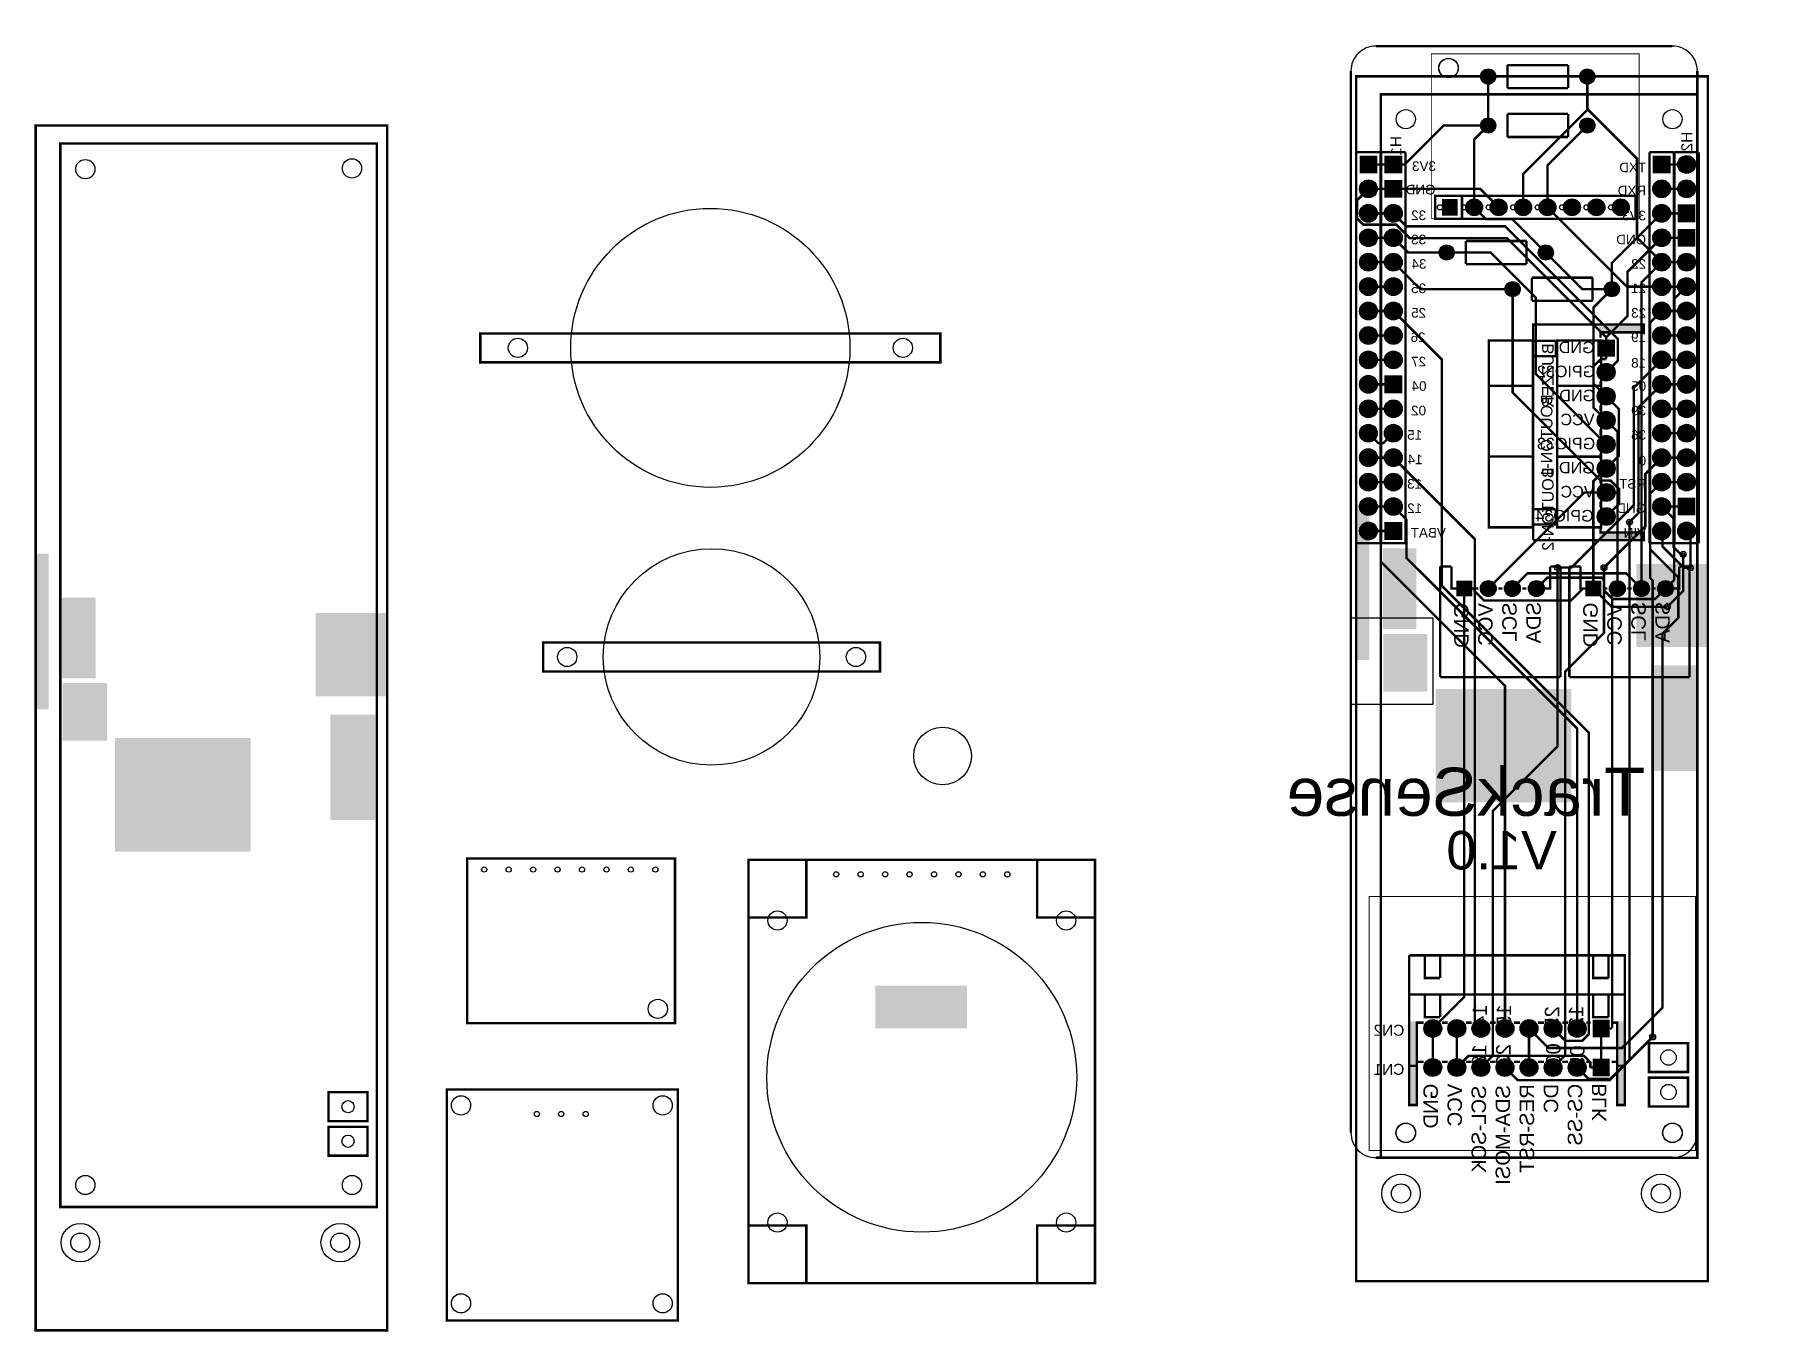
# Model space of a CAD drawing. Header units: millimetres. Extents: x -130 to 49, y 1 to 136.
import ezdxf

# ---------------------------------------------------------------- set-up
doc = ezdxf.new("R2010")
doc.units = ezdxf.units.MM
for name, color, linetype, true_color in [('BoardOutLine', 7, 'Continuous', 0xff00ff), ('BottomLayer', 7, 'Continuous', 0x0000ff), ('BottomSilkLayer', 7, 'Continuous', 0x66cc33), ('BottomSolderMaskLayer', 7, 'Continuous', 0xaa00ff), ('Document', 7, 'Continuous', 0xffffff), ('Hole', 7, 'Continuous', 0x222222), ('Multi-Layer', 7, 'Continuous', 0xc0c0c0), ('TopLayer', 7, 'Continuous', 0xff0000), ('TopSilkLayer', 7, 'Continuous', 0xffcc00), ('TopSolderMaskLayer', 7, 'Continuous', 0x800080)]:
    doc.layers.add(name, color=color, linetype=linetype, true_color=true_color)
doc.styles.get("Standard").update_dxf_attribs({"font": 'arial.ttf'})

msp = doc.modelspace()

# ---------------------------------------------------------------- texts
at = {"layer": 'BottomSilkLayer', "text_generation_flag": 2}
for s, height, p in [('H1', 1.143002286004572, (12.254000508001127, 125.65125730251452)), ('H2', 1.143002286004572, (42.463296926593785, 126.09931419862835)), ('BUZZER', 1.2000000000000002, (28.067056134112363, 104.08686817373632)), ('BOUTON-1', 1.2000000000000002, (27.940055880111686, 98.80619761239518)), ('BOUTON-2', 1.2000000000000002, (28.067056134112363, 91.20396240792479)), ('VCC', 1.5000000000000002, (21.724155448310967, 77.09931419862835)), ('SCL', 1.5000000000000002, (24.22402844805697, 77.1805943611887)), ('SDA', 1.5000000000000002, (26.723901447802973, 77.22148844297692)), ('VCC', 1.5000000000000002, (35.13893827787638, 77.14757429514862)), ('SCL', 1.5000000000000002, (37.6390652781306, 77.22885445770896)), ('SDA', 1.5000000000000002, (40.1391922783846, 77.26949453898908)), ('GND', 1.5000000000000002, (19.22402844805697, 77.10947421894844)), ('GND', 1.5000000000000002, (32.6390652781306, 77.15773431546859)), ('14', 1.5000000000000002, (21.144526289052692, 35.37719075438156)), ('15', 1.5000000000000002, (23.644399288798468, 35.379730759461495)), ('25', 1.5000000000000002, (28.644145288290474, 35.20701041402083)), ('12', 1.5000000000000002, (31.144526289052692, 35.247650495300945)), ('18', 1.5000000000000002, (21.084328168656384, 31.272542545085003)), ('23', 1.5000000000000002, (23.58420116840216, 31.270002540005066)), ('00', 1.5000000000000002, (28.777749555498986, 31.346202692405313)), ('05', 1.5000000000000002, (31.27152654305314, 31.13030226060448)), ('GND', 1.5000000000000002, (16.0373380746762, 27.147574295148615)), ('VCC', 1.5000000000000002, (18.537211074422203, 27.13741427482853)), ('SDA-MOSI', 1.5000000000000002, (23.537211074422203, 27.00533401066798)), ('RES-RST', 1.5000000000000002, (26.035052070104257, 27.086614173228327)), ('DC', 1.5000000000000002, (28.53695707391421, 27.124714249428393)), ('CS-SS', 1.5000000000000002, (31.0373380746762, 27.132334264668543)), ('BLK', 1.5000000000000002, (33.5372110744222, 27.167894335788674)), ('SCL-SCK', 1.5000000000000002, (21.037338074675972, 26.96469392938775))]:
    msp.add_text(s, height=height, rotation=90, dxfattribs=at).set_placement(p)
for s, height, p in [('3V3', 1, (15.838963677927495, 122.01955803911608)), ('TXD', 1, (37.673609347218644, 121.89255778511551)), ('GND', 1, (15.793243586487051, 119.5788671577343)), ('RXD', 1, (37.673609347218644, 119.47955295910594)), ('32', 1, (14.810261620523306, 116.91186182372371)), ('3V3', 1, (37.673609347218644, 116.8841757683515)), ('33', 1, (14.810261620523306, 114.39954279908557)), ('GND', 1, (37.673609347218644, 114.39954279908557)), ('34', 1, (14.855981711963295, 111.85953771907543)), ('22', 1, (37.673609347218644, 111.85953771907543)), ('35', 1, (14.810261620523306, 109.3195326390653)), ('21', 1, (37.673609347218644, 109.3195326390653)), ('25', 1, (14.810261620523306, 106.77952755905505)), ('23', 1, (37.673609347218644, 106.77952755905505)), ('26', 1, (14.76454152908309, 104.23952247904492)), ('GND', 1.2000000000000002, (32.32156464312925, 103.08407416814828)), ('19', 1, (37.673609347218644, 104.23952247904492)), ('27', 1, (14.810261620523306, 101.69951739903479)), ('18', 1, (37.673609347218644, 101.57251714503423)), ('GPIO32', 1.2000000000000002, (32.385064770129475, 100.58420116840227)), ('04', 1, (14.855981711963295, 99.15951231902466)), ('GND', 1.2000000000000002, (32.379984759969375, 98.08407416814839)), ('05', 1, (37.673609347218644, 99.15951231902466)), ('02', 1, (14.810261620523306, 96.61950723901441)), ('VCC', 1.2000000000000002, (32.319024638049314, 95.58420116840227)), ('39', 1, (37.673609347218644, 96.61950723901441)), ('15', 1, (14.401320802641521, 94.07950215900428)), ('36', 1, (37.673609347218644, 94.07950215900428)), ('GPIO33', 1.2000000000000002, (32.385064770129475, 93.08407416814839)), ('14', 1, (14.447040894081738, 91.53949707899415)), ('GND', 1.2000000000000002, (32.34188468376942, 90.58420116840239)), ('0', 1, (37.673609347218644, 91.41249682499358)), ('13', 1, (14.401320802641521, 88.99949199898401)), ('RST', 1, (37.673609347218644, 88.99949199898401)), ('VCC', 1.2000000000000002, (32.31648463296915, 88.08407416814828)), ('12', 1, (14.401320802641521, 86.45948691897388)), ('GPIO34', 1.2000000000000002, (32.21488442976897, 85.58420116840239)), ('GND', 1, (37.673609347218644, 86.45948691897388)), ('VBAT', 1, (16.86512573025152, 83.91948183896363)), ('VIN', 1, (37.673609347218644, 83.91948183896363)), ('TrackSense', 5, (37.59207518415042, 54.99110998221988)), ('V1.0', 4, (28.40690881381761, 49.416306832613714)), ('CN2', 1.143002286004572, (12.553213106426256, 32.13106426212846)), ('CN1', 1.143002286004572, (12.553213106426256, 28.06705613411225))]:
    msp.add_text(s, height=height, dxfattribs=at).set_placement(p)

# ---------------------------------------------------------------- hatches: boundary and pattern name
at = {"layer": 'BottomSolderMaskLayer'}
for points in [[(20.478536957073906, 131.82651765303535, 1), (22.053340106680203, 131.82651765303535, 1)], [(30.77876555753101, 131.82651765303535, 1), (32.353568707137306, 131.82651765303535, 1)], [(20.478536957073906, 126.74650749301497, 1), (22.053340106680203, 126.74650749301497, 1)], [(30.77876555753101, 126.74650749301497, 1), (32.353568707137306, 126.74650749301497, 1)], [(9.743281686563478, 123.62339344678685), (9.743281686563478, 121.77259334518669), (7.892481584963207, 121.77259334518669), (7.892481584963207, 123.62339344678685)], [(10.484556769113624, 123.62339344678685), (10.484556769113624, 121.77259334518669), (12.335356870713667, 121.77259334518669), (12.335356870713667, 123.62339344678685)], [(40.21343662687332, 123.62339344678685), (40.21343662687332, 121.77259334518669), (38.36263652527305, 121.77259334518669), (38.36263652527305, 123.62339344678685)], [(40.95471170942327, 122.69799339598671, 1), (42.80551181102347, 122.69799339598671, 1)], [(7.892481584963241, 120.15798831597658, 1), (9.743281686563444, 120.15798831597658, 1)], [(10.484556769113624, 119.23258826517656), (10.484556769113624, 121.08338836677672), (12.335356870713667, 121.08338836677672), (12.335356870713667, 119.23258826517656)], [(38.36263652527308, 120.15798831597658, 1), (40.21343662687328, 120.15798831597658, 1)], [(40.95471170942327, 120.15798831597658, 1), (42.80551181102347, 120.15798831597658, 1)], [(7.892481584963241, 117.61798323596645, 1), (9.743281686563444, 117.61798323596645, 1)], [(10.48455676911343, 117.61798323596645, 1), (12.335356870713634, 117.61798323596645, 1)], [(16.459232918465887, 119.11290360531382), (18.08483616967237, 119.11290360531382), (18.08483616967237, 117.36207734464801), (16.459232918465887, 117.36207734464801)], [(18.93663957327916, 118.23749047498097, 1), (20.687439674879364, 118.23749047498097, 1)], [(21.47664465328929, 118.23749047498097, 1), (23.227444754889497, 118.23749047498097, 1)], [(24.016649733299424, 118.23749047498097, 1), (25.76744983489963, 118.23749047498097, 1)], [(26.556654813309557, 118.23749047498097, 1), (28.307454914909762, 118.23749047498097, 1)], [(29.096659893319917, 118.23749047498097, 1), (30.847459994920122, 118.23749047498097, 1)], [(31.63666497333005, 118.23749047498097, 1), (33.387465074930255, 118.23749047498097, 1)], [(34.17667005334018, 118.23749047498097, 1), (35.92747015494039, 118.23749047498097, 1)], [(38.36263652527308, 117.61798323596645, 1), (40.21343662687328, 117.61798323596645, 1)], [(40.954711709423464, 116.69258318516643), (40.954711709423464, 118.54338328676658), (42.805511811023734, 118.54338328676658), (42.805511811023734, 116.69258318516643)], [(7.892481584963241, 115.0779781559562, 1), (9.743281686563444, 115.0779781559562, 1)], [(10.48455676911343, 115.0779781559562, 1), (12.335356870713634, 115.0779781559562, 1)], [(38.36263652527308, 115.0779781559562, 1), (40.21343662687328, 115.0779781559562, 1)], [(40.954711709423464, 114.15257810515618), (40.954711709423464, 116.00337820675645), (42.805511811023734, 116.00337820675645), (42.805511811023734, 114.15257810515618)], [(7.892481584963241, 112.53797307594607, 1), (9.743281686563444, 112.53797307594607, 1)], [(10.48455676911343, 112.53797307594607, 1), (12.335356870713634, 112.53797307594607, 1)], [(16.160528321056795, 113.53822707645418, 1), (17.73533147066309, 113.53822707645418, 1)], [(26.460756921513898, 113.53822707645418, 1), (28.035560071120194, 113.53822707645418, 1)], [(38.36263652527308, 112.53797307594607, 1), (40.21343662687328, 112.53797307594607, 1)], [(40.95471170942327, 112.53797307594607, 1), (42.80551181102347, 112.53797307594607, 1)], [(7.892481584963241, 109.99796799593594, 1), (9.743281686563444, 109.99796799593594, 1)], [(10.48455676911343, 109.99796799593594, 1), (12.335356870713634, 109.99796799593594, 1)], [(23.01854203708404, 109.72821945643886, 1), (24.593345186690335, 109.72821945643886, 1)], [(33.31877063754137, 109.72821945643886, 1), (34.893573787147666, 109.72821945643886, 1)], [(38.36263652527308, 109.99796799593594, 1), (40.21343662687328, 109.99796799593594, 1)], [(40.95471170942327, 109.99796799593594, 1), (42.80551181102347, 109.99796799593594, 1)], [(7.892481584963241, 107.4579629159258, 1), (9.743281686563444, 107.4579629159258, 1)], [(10.48455676911343, 107.4579629159258, 1), (12.335356870713634, 107.4579629159258, 1)], [(38.36263652527308, 107.4579629159258, 1), (40.21343662687328, 107.4579629159258, 1)], [(40.95471170942327, 107.4579629159258, 1), (42.80551181102347, 107.4579629159258, 1)], [(7.892481584963241, 104.91795783591567, 1), (9.743281686563444, 104.91795783591567, 1)], [(10.48455676911343, 104.91795783591567, 1), (12.335356870713634, 104.91795783591567, 1)], [(38.36263652527308, 104.91795783591567, 1), (40.21343662687328, 104.91795783591567, 1)], [(40.95471170942327, 104.91795783591567, 1), (42.80551181102347, 104.91795783591567, 1)], [(34.454961227569584, 104.47316307679205), (34.454961227569584, 102.72518520305857), (32.60114672563327, 102.72518520305857), (32.60114672563327, 104.47316307679205)], [(7.892481584963241, 102.37795275590543, 1), (9.743281686563444, 102.37795275590543, 1)], [(10.48455676911343, 102.37795275590543, 1), (12.335356870713634, 102.37795275590543, 1)], [(38.36263652527308, 102.37795275590543, 1), (40.21343662687328, 102.37795275590543, 1)], [(40.95471170942327, 102.37795275590543, 1), (42.80551181102347, 102.37795275590543, 1)], [(7.892481584963241, 99.8379476758953, 1), (9.743281686563444, 99.8379476758953, 1)], [(10.484556769113624, 98.91254762509527), (10.484556769113624, 100.76334772669543), (12.335356870713667, 100.76334772669543), (12.335356870713667, 98.91254762509527)], [(32.602667005334105, 101.09931419862835, 1), (34.453467106934305, 101.09931419862835, 1)], [(38.36263652527308, 99.8379476758953, 1), (40.21343662687328, 99.8379476758953, 1)], [(40.95471170942327, 99.8379476758953, 1), (42.80551181102347, 99.8379476758953, 1)], [(32.602667005334105, 98.59918719837435, 1), (34.453467106934305, 98.59918719837435, 1)], [(7.892481584963241, 97.29794259588516, 1), (9.743281686563444, 97.29794259588516, 1)], [(10.48455676911343, 97.29794259588516, 1), (12.335356870713634, 97.29794259588516, 1)], [(32.602667005334105, 96.09931419862835, 1), (34.453467106934305, 96.09931419862835, 1)], [(38.36263652527308, 97.29794259588516, 1), (40.21343662687328, 97.29794259588516, 1)], [(40.95471170942327, 97.29794259588516, 1), (42.80551181102347, 97.29794259588516, 1)], [(7.892481584963241, 94.75793751587503, 1), (9.743281686563444, 94.75793751587503, 1)], [(10.48455676911343, 94.75793751587503, 1), (12.335356870713634, 94.75793751587503, 1)], [(38.36263652527308, 94.75793751587503, 1), (40.21343662687328, 94.75793751587503, 1)], [(40.95471170942327, 94.75793751587503, 1), (42.80551181102347, 94.75793751587503, 1)], [(32.602667005334105, 93.59918719837435, 1), (34.453467106934305, 93.59918719837435, 1)], [(7.892481584963241, 92.21793243586478, 1), (9.743281686563444, 92.21793243586478, 1)], [(10.48455676911343, 92.21793243586478, 1), (12.335356870713634, 92.21793243586478, 1)], [(32.602667005334105, 91.09931419862835, 1), (34.453467106934305, 91.09931419862835, 1)], [(38.36263652527308, 92.21793243586478, 1), (40.21343662687328, 92.21793243586478, 1)], [(40.95471170942327, 92.21793243586478, 1), (42.80551181102347, 92.21793243586478, 1)], [(7.892481584963241, 89.67792735585465, 1), (9.743281686563444, 89.67792735585465, 1)], [(10.48455676911343, 89.67792735585465, 1), (12.335356870713634, 89.67792735585465, 1)], [(38.36263652527308, 89.67792735585465, 1), (40.21343662687328, 89.67792735585465, 1)], [(40.95471170942327, 89.67792735585465, 1), (42.80551181102347, 89.67792735585465, 1)], [(7.892481584963241, 87.13792227584452, 1), (9.743281686563444, 87.13792227584452, 1)], [(10.48455676911343, 87.13792227584452, 1), (12.335356870713634, 87.13792227584452, 1)], [(32.602667005334105, 88.59918719837435, 1), (34.453467106934305, 88.59918719837435, 1)], [(38.36263652527308, 87.13792227584452, 1), (40.21343662687328, 87.13792227584452, 1)], [(40.954711709423464, 86.2125222250445), (40.954711709423464, 88.06332232664465), (42.805511811023734, 88.06332232664465), (42.805511811023734, 86.2125222250445)], [(32.602667005334105, 86.09931419862835, 1), (34.453467106934305, 86.09931419862835, 1)], [(7.892481584963241, 84.59791719583438, 1), (9.743281686563444, 84.59791719583438, 1)], [(10.484556769113624, 83.67251714503425), (10.484556769113624, 85.52331724663452), (12.335356870713667, 85.52331724663452), (12.335356870713667, 83.67251714503425)], [(38.36263652527308, 84.59791719583438, 1), (40.21343662687328, 84.59791719583438, 1)], [(40.95471170942327, 84.59791719583438, 1), (42.80551181102347, 84.59791719583438, 1)], [(19.60149457073112, 79.43855727711457), (19.60149457073112, 77.78775717551434), (17.950694469130895, 77.78775717551434), (17.950694469130895, 79.43855727711457)], [(20.450698501397152, 78.61315722631446, 1), (22.101498602997356, 78.61315722631446, 1)], [(22.95082550165092, 78.61315722631446, 1), (24.601625603251126, 78.61315722631446, 1)], [(25.450698501396925, 78.61315722631446, 1), (27.10149860299713, 78.61315722631446, 1)], [(33.01653140080475, 79.43855727711457), (33.01653140080475, 77.78775717551434), (31.365731299204526, 77.78775717551434), (31.365731299204526, 79.43855727711457)], [(33.865481330962794, 78.61315722631446, 1), (35.51628143256299, 78.61315722631446, 1)], [(36.36586233172456, 78.61315722631446, 1), (38.016662433324754, 78.61315722631446, 1)], [(38.86573533147079, 78.61315722631446, 1), (40.516535433070985, 78.61315722631446, 1)], [(14.581838963677944, 32.8930657861315, 1), (16.432639065278146, 32.8930657861315, 1)], [(17.08171196342395, 32.8930657861315, 1), (18.93251206502415, 32.8930657861315, 1)], [(19.581838963677946, 32.8930657861315, 1), (21.432639065278146, 32.8930657861315, 1)], [(22.081457962915955, 32.8930657861315, 1), (23.932258064516155, 32.8930657861315, 1)], [(24.581838963677946, 32.8930657861315, 1), (26.432639065278146, 32.8930657861315, 1)], [(27.08171196342395, 32.8930657861315, 1), (28.93251206502415, 32.8930657861315, 1)], [(29.581838963677946, 32.8930657861315, 1), (31.432639065278146, 32.8930657861315, 1)], [(33.88237578031135, 31.96766573533148), (32.13157567871099, 31.96766573533148), (32.13157567871099, 33.81849195382972), (33.88237578031135, 33.81849195382972)], [(14.581838963677944, 28.82905765811529, 1), (16.432639065278146, 28.82905765811529, 1)], [(17.08171196342395, 28.82905765811529, 1), (18.93251206502415, 28.82905765811529, 1)], [(19.581838963677946, 28.82905765811529, 1), (21.432639065278146, 28.82905765811529, 1)], [(22.081457962915955, 28.82905765811529, 1), (23.932258064516155, 28.82905765811529, 1)], [(24.581838963677946, 28.82905765811529, 1), (26.432639065278146, 28.82905765811529, 1)], [(27.08171196342395, 28.82905765811529, 1), (28.93251206502415, 28.82905765811529, 1)], [(29.581838963677946, 28.82905765811529, 1), (31.432639065278146, 28.82905765811529, 1)], [(33.88237578031135, 27.903657607315267), (32.13157567871099, 27.903657607315267), (32.13157567871099, 29.75448382581351), (33.88237578031135, 29.75448382581351)]]:
    msp.add_hatch(color=256, dxfattribs=at).paths.add_polyline_path(points)
at = {"layer": 'Document'}
for points in [[(32.79761239522486, 105.92900685801374), (32.79761239522486, 106.1690119380238), (32.792608585217295, 106.17401574803137), (37.54267208534429, 106.17401574803137), (37.54267208534429, 105.13401066802135), (32.792608585217295, 105.13401066802135)], [(7.565659131318398, 87.35382270764535), (8.915671831343616, 87.35382270764535), (8.915671831343616, 71.18389636779261), (7.565659131318398, 71.18389636779261), (7.565659131318398, 87.35382270764535)], [(32.80304800609588, 84.32418084836172), (32.80304800609588, 84.56418592837178), (32.79804419608831, 84.56918973837946), (37.548031496063004, 84.56918973837946), (37.548031496063004, 83.52918465836933), (32.79804419608831, 83.52918465836933)], [(10.30810261620536, 82.78765557531108), (13.808229616459357, 82.78765557531108), (13.808229616459357, 74.40767081534159), (10.30810261620536, 74.40767081534159), (10.30810261620536, 82.78765557531108)], [(-129.6672593345187, 82.24231648463297), (-128.31724663449324, 82.24231648463297), (-128.31724663449324, 66.07239014478023), (-129.6672593345187, 66.07239014478023), (-129.6672593345187, 82.24231648463297)], [(36.647955295910606, 81.16764033528057), (43.96799593599212, 81.16764033528057), (43.96799593599212, 72.52755905511799), (36.647955295910606, 72.52755905511799), (36.647955295910606, 81.16764033528057)], [(-126.92481584963173, 77.6761493522987), (-123.42468884937762, 77.6761493522987), (-123.42468884937762, 69.29616459232909), (-126.92481584963173, 69.29616459232909), (-126.92481584963173, 77.6761493522987)], [(-100.58496316992637, 76.05613411226818), (-93.26492252984508, 76.05613411226818), (-93.26492252984508, 67.4160528321056), (-100.58496316992637, 67.4160528321056), (-100.58496316992637, 76.05613411226818)], [(10.358140716281468, 73.8976377952755), (14.958089916179915, 73.8976377952755), (14.958089916179915, 67.89763779527561), (10.358140716281468, 67.89763779527561), (10.358140716281468, 73.8976377952755)], [(38.16814833629678, 70.62763525527055), (42.868173736347444, 70.62763525527055), (42.868173736347444, 59.657607315214705), (38.16814833629678, 59.657607315214705), (38.16814833629678, 70.62763525527055)], [(-126.8747777495555, 68.78613157226312), (-122.27482854965706, 68.78613157226312), (-122.27482854965706, 62.78613157226323), (-126.8747777495555, 62.78613157226323), (-126.8747777495555, 68.78613157226312)], [(15.798069596139158, 68.17754635509266), (29.8981457962916, 68.17754635509266), (29.8981457962916, 56.37744475488944), (15.798069596139158, 56.37744475488944), (15.798069596139158, 68.17754635509266)], [(-99.0647701295403, 65.51612903225805), (-94.36474472948953, 65.51612903225805), (-94.36474472948953, 54.54610109220221), (-99.0647701295403, 54.54610109220221), (-99.0647701295403, 65.51612903225805)], [(-121.4348488696977, 63.066040132080275), (-107.33477266954526, 63.066040132080275), (-107.33477266954526, 51.265938531877055), (-121.4348488696977, 51.265938531877055), (-121.4348488696977, 63.066040132080275)], [(-42.41808483616967, 37.332994665989304), (-32.893065786131615, 37.332994665989304), (-32.893065786131615, 32.8930657861315), (-42.41808483616967, 32.8930657861315), (-42.41808483616967, 37.332994665989304)], [(13.731978663957307, 33.618084836169714), (13.971983743967485, 33.618084836169714), (13.97698755397505, 33.62308864617728), (13.97698755397505, 28.873101346202702), (12.936982473964918, 28.873101346202702), (12.936982473964918, 33.62308864617728)], [(35.33680467360932, 33.623520447040846), (35.5768097536195, 33.623520447040846), (35.58181356362729, 33.628524257048525), (35.58181356362729, 28.878460756921527), (34.54180848361693, 28.878460756921527), (34.54180848361693, 33.628524257048525)], [(13.731978663957307, 29.55407670815339), (13.971983743967485, 29.55407670815339), (13.97698755397505, 29.559080518160954), (13.97698755397505, 24.809093218186376), (12.936982473964918, 24.809093218186376), (12.936982473964918, 29.559080518160954)], [(35.33680467360932, 29.55951231902452), (35.5768097536195, 29.55951231902452), (35.58181356362729, 29.5645161290322), (35.58181356362729, 24.8144526289052), (34.54180848361693, 24.8144526289052), (34.54180848361693, 29.5645161290322)]]:
    msp.add_hatch(color=256, dxfattribs=at).paths.add_polyline_path(points)
at = {"layer": 'Multi-Layer'}
for points in [[(20.503937007874008, 131.82651765303535, 1), (22.0279400558801, 131.82651765303535, 1)], [(30.80416560833111, 131.82651765303535, 1), (32.328168656337205, 131.82651765303535, 1)], [(20.503937007874008, 126.74650749301497, 1), (22.0279400558801, 126.74650749301497, 1)], [(30.80416560833111, 126.74650749301497, 1), (32.328168656337205, 126.74650749301497, 1)], [(9.717881635763433, 123.5979933959868), (9.717881635763433, 121.79799339598674), (7.917881635763251, 121.79799339598674), (7.917881635763251, 123.5979933959868)], [(10.509956819913668, 123.5979933959868), (10.509956819913668, 121.79799339598674), (12.309956819913623, 121.79799339598674), (12.309956819913623, 123.5979933959868)], [(40.18803657607327, 123.5979933959868), (40.18803657607327, 121.79799339598674), (38.38803657607332, 121.79799339598674), (38.38803657607332, 123.5979933959868)], [(40.98011176022337, 122.69799339598671, 1), (42.78011176022337, 122.69799339598671, 1)], [(7.917881635763342, 120.15798831597658, 1), (9.717881635763343, 120.15798831597658, 1)], [(10.509956819913668, 119.2579883159766), (10.509956819913668, 121.05798831597667), (12.309956819913623, 121.05798831597667), (12.309956819913623, 119.2579883159766)], [(38.38803657607318, 120.15798831597658, 1), (40.18803657607318, 120.15798831597658, 1)], [(40.98011176022337, 120.15798831597658, 1), (42.78011176022337, 120.15798831597658, 1)], [(7.917881635763342, 117.61798323596645, 1), (9.717881635763343, 117.61798323596645, 1)], [(10.509956819913532, 117.61798323596645, 1), (12.309956819913532, 117.61798323596645, 1)], [(16.48463296926593, 119.0875031750063), (18.059436118872327, 119.0875031750063), (18.059436118872327, 117.38747777495553), (16.48463296926593, 117.38747777495553)], [(18.96203962407926, 118.23749047498097, 1), (20.662039624079263, 118.23749047498097, 1)], [(21.502044704089393, 118.23749047498097, 1), (23.202044704089396, 118.23749047498097, 1)], [(24.042049784099525, 118.23749047498097, 1), (25.742049784099528, 118.23749047498097, 1)], [(26.582054864109658, 118.23749047498097, 1), (28.28205486410966, 118.23749047498097, 1)], [(29.122059944120018, 118.23749047498097, 1), (30.82205994412002, 118.23749047498097, 1)], [(31.66206502413015, 118.23749047498097, 1), (33.36206502413015, 118.23749047498097, 1)], [(34.20207010414028, 118.23749047498097, 1), (35.902070104140286, 118.23749047498097, 1)], [(38.38803657607318, 117.61798323596645, 1), (40.18803657607318, 117.61798323596645, 1)], [(40.98011176022351, 116.71798323596647), (40.98011176022351, 118.51798323596654), (42.78011176022346, 118.51798323596654), (42.78011176022346, 116.71798323596647)], [(7.917881635763342, 115.0779781559562, 1), (9.717881635763343, 115.0779781559562, 1)], [(10.509956819913532, 115.0779781559562, 1), (12.309956819913532, 115.0779781559562, 1)], [(38.38803657607318, 115.0779781559562, 1), (40.18803657607318, 115.0779781559562, 1)], [(40.98011176022351, 114.17797815595634), (40.98011176022351, 115.9779781559563), (42.78011176022346, 115.9779781559563), (42.78011176022346, 114.17797815595634)], [(7.917881635763342, 112.53797307594607, 1), (9.717881635763343, 112.53797307594607, 1)], [(10.509956819913532, 112.53797307594607, 1), (12.309956819913532, 112.53797307594607, 1)], [(16.185928371856896, 113.53822707645418, 1), (17.70993141986299, 113.53822707645418, 1)], [(26.486156972314, 113.53822707645418, 1), (28.010160020320093, 113.53822707645418, 1)], [(38.38803657607318, 112.53797307594607, 1), (40.18803657607318, 112.53797307594607, 1)], [(40.98011176022337, 112.53797307594607, 1), (42.78011176022337, 112.53797307594607, 1)], [(7.917881635763342, 109.99796799593594, 1), (9.717881635763343, 109.99796799593594, 1)], [(10.509956819913532, 109.99796799593594, 1), (12.309956819913532, 109.99796799593594, 1)], [(23.04394208788414, 109.72821945643886, 1), (24.567945135890234, 109.72821945643886, 1)], [(33.34417068834147, 109.72821945643886, 1), (34.868173736347565, 109.72821945643886, 1)], [(38.38803657607318, 109.99796799593594, 1), (40.18803657607318, 109.99796799593594, 1)], [(40.98011176022337, 109.99796799593594, 1), (42.78011176022337, 109.99796799593594, 1)], [(7.917881635763342, 107.4579629159258, 1), (9.717881635763343, 107.4579629159258, 1)], [(10.509956819913532, 107.4579629159258, 1), (12.309956819913532, 107.4579629159258, 1)], [(38.38803657607318, 107.4579629159258, 1), (40.18803657607318, 107.4579629159258, 1)], [(40.98011176022337, 107.4579629159258, 1), (42.78011176022337, 107.4579629159258, 1)], [(7.917881635763342, 104.91795783591567, 1), (9.717881635763343, 104.91795783591567, 1)], [(10.509956819913532, 104.91795783591567, 1), (12.309956819913532, 104.91795783591567, 1)], [(38.38803657607318, 104.91795783591567, 1), (40.18803657607318, 104.91795783591567, 1)], [(40.98011176022337, 104.91795783591567, 1), (42.78011176022337, 104.91795783591567, 1)], [(34.428067056134296, 104.44917449834895), (34.428067056134296, 102.7491744983489), (32.6280416560835, 102.7491744983489), (32.6280416560835, 104.44917449834895)], [(7.917881635763342, 102.37795275590543, 1), (9.717881635763343, 102.37795275590543, 1)], [(10.509956819913532, 102.37795275590543, 1), (12.309956819913532, 102.37795275590543, 1)], [(38.38803657607318, 102.37795275590543, 1), (40.18803657607318, 102.37795275590543, 1)], [(40.98011176022337, 102.37795275590543, 1), (42.78011176022337, 102.37795275590543, 1)], [(7.917881635763342, 99.8379476758953, 1), (9.717881635763343, 99.8379476758953, 1)], [(10.509956819913668, 98.93794767589532), (10.509956819913668, 100.73794767589538), (12.309956819913623, 100.73794767589538), (12.309956819913623, 98.93794767589532)], [(32.628067056134206, 101.09931419862835, 1), (34.4280670561342, 101.09931419862835, 1)], [(38.38803657607318, 99.8379476758953, 1), (40.18803657607318, 99.8379476758953, 1)], [(40.98011176022337, 99.8379476758953, 1), (42.78011176022337, 99.8379476758953, 1)], [(32.628067056134206, 98.59918719837435, 1), (34.4280670561342, 98.59918719837435, 1)], [(7.917881635763342, 97.29794259588516, 1), (9.717881635763343, 97.29794259588516, 1)], [(10.509956819913532, 97.29794259588516, 1), (12.309956819913532, 97.29794259588516, 1)], [(32.628067056134206, 96.09931419862835, 1), (34.4280670561342, 96.09931419862835, 1)], [(38.38803657607318, 97.29794259588516, 1), (40.18803657607318, 97.29794259588516, 1)], [(40.98011176022337, 97.29794259588516, 1), (42.78011176022337, 97.29794259588516, 1)], [(7.917881635763342, 94.75793751587503, 1), (9.717881635763343, 94.75793751587503, 1)], [(10.509956819913532, 94.75793751587503, 1), (12.309956819913532, 94.75793751587503, 1)], [(38.38803657607318, 94.75793751587503, 1), (40.18803657607318, 94.75793751587503, 1)], [(40.98011176022337, 94.75793751587503, 1), (42.78011176022337, 94.75793751587503, 1)], [(32.628067056134206, 93.59918719837435, 1), (34.4280670561342, 93.59918719837435, 1)], [(7.917881635763342, 92.21793243586478, 1), (9.717881635763343, 92.21793243586478, 1)], [(10.509956819913532, 92.21793243586478, 1), (12.309956819913532, 92.21793243586478, 1)], [(32.628067056134206, 91.09931419862835, 1), (34.4280670561342, 91.09931419862835, 1)], [(38.38803657607318, 92.21793243586478, 1), (40.18803657607318, 92.21793243586478, 1)], [(40.98011176022337, 92.21793243586478, 1), (42.78011176022337, 92.21793243586478, 1)], [(7.917881635763342, 89.67792735585465, 1), (9.717881635763343, 89.67792735585465, 1)], [(10.509956819913532, 89.67792735585465, 1), (12.309956819913532, 89.67792735585465, 1)], [(38.38803657607318, 89.67792735585465, 1), (40.18803657607318, 89.67792735585465, 1)], [(40.98011176022337, 89.67792735585465, 1), (42.78011176022337, 89.67792735585465, 1)], [(7.917881635763342, 87.13792227584452, 1), (9.717881635763343, 87.13792227584452, 1)], [(10.509956819913532, 87.13792227584452, 1), (12.309956819913532, 87.13792227584452, 1)], [(32.628067056134206, 88.59918719837435, 1), (34.4280670561342, 88.59918719837435, 1)], [(38.38803657607318, 87.13792227584452, 1), (40.18803657607318, 87.13792227584452, 1)], [(40.98011176022351, 86.23792227584454), (40.98011176022351, 88.03792227584461), (42.78011176022346, 88.03792227584461), (42.78011176022346, 86.23792227584454)], [(32.628067056134206, 86.09931419862835, 1), (34.4280670561342, 86.09931419862835, 1)], [(7.917881635763342, 84.59791719583438, 1), (9.717881635763343, 84.59791719583438, 1)], [(10.509956819913668, 83.6979171958344), (10.509956819913668, 85.49791719583436), (12.309956819913623, 85.49791719583436), (12.309956819913623, 83.6979171958344)], [(38.38803657607318, 84.59791719583438, 1), (40.18803657607318, 84.59791719583438, 1)], [(40.98011176022337, 84.59791719583438, 1), (42.78011176022337, 84.59791719583438, 1)], [(19.57609855219721, 79.41315722631452), (19.57609855219721, 77.81315722631439), (17.976098552197072, 77.81315722631439), (17.976098552197072, 79.41315722631452)], [(20.476098552197254, 78.61315722631446, 1), (22.076098552197255, 78.61315722631446, 1)], [(22.976225552451023, 78.61315722631446, 1), (24.576225552451024, 78.61315722631446, 1)], [(25.476098552197026, 78.61315722631446, 1), (27.076098552197028, 78.61315722631446, 1)], [(32.99113538227061, 79.41315722631452), (32.99113538227061, 77.81315722631439), (31.39113538227093, 77.81315722631439), (31.39113538227093, 79.41315722631452)], [(33.890881381762895, 78.61315722631446, 1), (35.49088138176289, 78.61315722631446, 1)], [(36.39126238252466, 78.61315722631446, 1), (37.99126238252465, 78.61315722631446, 1)], [(38.89113538227089, 78.61315722631446, 1), (40.49113538227088, 78.61315722631446, 1)], [(14.607239014478045, 32.8930657861315, 1), (16.407239014478044, 32.8930657861315, 1)], [(17.10711201422405, 32.8930657861315, 1), (18.907112014224047, 32.8930657861315, 1)], [(19.607239014478047, 32.8930657861315, 1), (21.407239014478044, 32.8930657861315, 1)], [(22.106858013716057, 32.8930657861315, 1), (23.906858013716054, 32.8930657861315, 1)], [(24.607239014478047, 32.8930657861315, 1), (26.407239014478044, 32.8930657861315, 1)], [(27.10711201422405, 32.8930657861315, 1), (28.907112014224047, 32.8930657861315, 1)], [(29.607239014478047, 32.8930657861315, 1), (31.407239014478044, 32.8930657861315, 1)], [(33.85697231394465, 31.993065786131524), (32.15697231394461, 31.993065786131524), (32.15697231394461, 33.79309118618232), (33.85697231394465, 33.79309118618232)], [(14.607239014478045, 28.82905765811529, 1), (16.407239014478044, 28.82905765811529, 1)], [(17.10711201422405, 28.82905765811529, 1), (18.907112014224047, 28.82905765811529, 1)], [(19.607239014478047, 28.82905765811529, 1), (21.407239014478044, 28.82905765811529, 1)], [(22.106858013716057, 28.82905765811529, 1), (23.906858013716054, 28.82905765811529, 1)], [(24.607239014478047, 28.82905765811529, 1), (26.407239014478044, 28.82905765811529, 1)], [(27.10711201422405, 28.82905765811529, 1), (28.907112014224047, 28.82905765811529, 1)], [(29.607239014478047, 28.82905765811529, 1), (31.407239014478044, 28.82905765811529, 1)], [(33.85697231394465, 27.929057658115312), (32.15697231394461, 27.929057658115312), (32.15697231394461, 29.72908305816611), (33.85697231394465, 29.72908305816611)]]:
    msp.add_hatch(color=256, dxfattribs=at).paths.add_polyline_path(points)
at = {"layer": 'TopSolderMaskLayer'}
for points in [[(20.478536957073906, 131.82651765303535, 1), (22.053340106680203, 131.82651765303535, 1)], [(30.77876555753101, 131.82651765303535, 1), (32.353568707137306, 131.82651765303535, 1)], [(20.478536957073906, 126.74650749301497, 1), (22.053340106680203, 126.74650749301497, 1)], [(30.77876555753101, 126.74650749301497, 1), (32.353568707137306, 126.74650749301497, 1)], [(9.743281686563478, 123.62339344678685), (9.743281686563478, 121.77259334518669), (7.892481584963207, 121.77259334518669), (7.892481584963207, 123.62339344678685)], [(10.484556769113624, 123.62339344678685), (10.484556769113624, 121.77259334518669), (12.335356870713667, 121.77259334518669), (12.335356870713667, 123.62339344678685)], [(40.21343662687332, 123.62339344678685), (40.21343662687332, 121.77259334518669), (38.36263652527305, 121.77259334518669), (38.36263652527305, 123.62339344678685)], [(40.95471170942327, 122.69799339598671, 1), (42.80551181102347, 122.69799339598671, 1)], [(7.892481584963241, 120.15798831597658, 1), (9.743281686563444, 120.15798831597658, 1)], [(10.484556769113624, 119.23258826517656), (10.484556769113624, 121.08338836677672), (12.335356870713667, 121.08338836677672), (12.335356870713667, 119.23258826517656)], [(38.36263652527308, 120.15798831597658, 1), (40.21343662687328, 120.15798831597658, 1)], [(40.95471170942327, 120.15798831597658, 1), (42.80551181102347, 120.15798831597658, 1)], [(7.892481584963241, 117.61798323596645, 1), (9.743281686563444, 117.61798323596645, 1)], [(10.48455676911343, 117.61798323596645, 1), (12.335356870713634, 117.61798323596645, 1)], [(16.459232918465887, 119.11290360531382), (18.08483616967237, 119.11290360531382), (18.08483616967237, 117.36207734464801), (16.459232918465887, 117.36207734464801)], [(18.93663957327916, 118.23749047498097, 1), (20.687439674879364, 118.23749047498097, 1)], [(21.47664465328929, 118.23749047498097, 1), (23.227444754889497, 118.23749047498097, 1)], [(24.016649733299424, 118.23749047498097, 1), (25.76744983489963, 118.23749047498097, 1)], [(26.556654813309557, 118.23749047498097, 1), (28.307454914909762, 118.23749047498097, 1)], [(29.096659893319917, 118.23749047498097, 1), (30.847459994920122, 118.23749047498097, 1)], [(31.63666497333005, 118.23749047498097, 1), (33.387465074930255, 118.23749047498097, 1)], [(34.17667005334018, 118.23749047498097, 1), (35.92747015494039, 118.23749047498097, 1)], [(38.36263652527308, 117.61798323596645, 1), (40.21343662687328, 117.61798323596645, 1)], [(40.954711709423464, 116.69258318516643), (40.954711709423464, 118.54338328676658), (42.805511811023734, 118.54338328676658), (42.805511811023734, 116.69258318516643)], [(7.892481584963241, 115.0779781559562, 1), (9.743281686563444, 115.0779781559562, 1)], [(10.48455676911343, 115.0779781559562, 1), (12.335356870713634, 115.0779781559562, 1)], [(38.36263652527308, 115.0779781559562, 1), (40.21343662687328, 115.0779781559562, 1)], [(40.954711709423464, 114.15257810515618), (40.954711709423464, 116.00337820675645), (42.805511811023734, 116.00337820675645), (42.805511811023734, 114.15257810515618)], [(7.892481584963241, 112.53797307594607, 1), (9.743281686563444, 112.53797307594607, 1)], [(10.48455676911343, 112.53797307594607, 1), (12.335356870713634, 112.53797307594607, 1)], [(16.160528321056795, 113.53822707645418, 1), (17.73533147066309, 113.53822707645418, 1)], [(26.460756921513898, 113.53822707645418, 1), (28.035560071120194, 113.53822707645418, 1)], [(38.36263652527308, 112.53797307594607, 1), (40.21343662687328, 112.53797307594607, 1)], [(40.95471170942327, 112.53797307594607, 1), (42.80551181102347, 112.53797307594607, 1)], [(7.892481584963241, 109.99796799593594, 1), (9.743281686563444, 109.99796799593594, 1)], [(10.48455676911343, 109.99796799593594, 1), (12.335356870713634, 109.99796799593594, 1)], [(23.01854203708404, 109.72821945643886, 1), (24.593345186690335, 109.72821945643886, 1)], [(33.31877063754137, 109.72821945643886, 1), (34.893573787147666, 109.72821945643886, 1)], [(38.36263652527308, 109.99796799593594, 1), (40.21343662687328, 109.99796799593594, 1)], [(40.95471170942327, 109.99796799593594, 1), (42.80551181102347, 109.99796799593594, 1)], [(7.892481584963241, 107.4579629159258, 1), (9.743281686563444, 107.4579629159258, 1)], [(10.48455676911343, 107.4579629159258, 1), (12.335356870713634, 107.4579629159258, 1)], [(38.36263652527308, 107.4579629159258, 1), (40.21343662687328, 107.4579629159258, 1)], [(40.95471170942327, 107.4579629159258, 1), (42.80551181102347, 107.4579629159258, 1)], [(7.892481584963241, 104.91795783591567, 1), (9.743281686563444, 104.91795783591567, 1)], [(10.48455676911343, 104.91795783591567, 1), (12.335356870713634, 104.91795783591567, 1)], [(38.36263652527308, 104.91795783591567, 1), (40.21343662687328, 104.91795783591567, 1)], [(40.95471170942327, 104.91795783591567, 1), (42.80551181102347, 104.91795783591567, 1)], [(34.454961227569584, 104.47316307679205), (34.454961227569584, 102.72518520305857), (32.60114672563327, 102.72518520305857), (32.60114672563327, 104.47316307679205)], [(7.892481584963241, 102.37795275590543, 1), (9.743281686563444, 102.37795275590543, 1)], [(10.48455676911343, 102.37795275590543, 1), (12.335356870713634, 102.37795275590543, 1)], [(38.36263652527308, 102.37795275590543, 1), (40.21343662687328, 102.37795275590543, 1)], [(40.95471170942327, 102.37795275590543, 1), (42.80551181102347, 102.37795275590543, 1)], [(7.892481584963241, 99.8379476758953, 1), (9.743281686563444, 99.8379476758953, 1)], [(10.484556769113624, 98.91254762509527), (10.484556769113624, 100.76334772669543), (12.335356870713667, 100.76334772669543), (12.335356870713667, 98.91254762509527)], [(32.602667005334105, 101.09931419862835, 1), (34.453467106934305, 101.09931419862835, 1)], [(38.36263652527308, 99.8379476758953, 1), (40.21343662687328, 99.8379476758953, 1)], [(40.95471170942327, 99.8379476758953, 1), (42.80551181102347, 99.8379476758953, 1)], [(32.602667005334105, 98.59918719837435, 1), (34.453467106934305, 98.59918719837435, 1)], [(7.892481584963241, 97.29794259588516, 1), (9.743281686563444, 97.29794259588516, 1)], [(10.48455676911343, 97.29794259588516, 1), (12.335356870713634, 97.29794259588516, 1)], [(32.602667005334105, 96.09931419862835, 1), (34.453467106934305, 96.09931419862835, 1)], [(38.36263652527308, 97.29794259588516, 1), (40.21343662687328, 97.29794259588516, 1)], [(40.95471170942327, 97.29794259588516, 1), (42.80551181102347, 97.29794259588516, 1)], [(7.892481584963241, 94.75793751587503, 1), (9.743281686563444, 94.75793751587503, 1)], [(10.48455676911343, 94.75793751587503, 1), (12.335356870713634, 94.75793751587503, 1)], [(38.36263652527308, 94.75793751587503, 1), (40.21343662687328, 94.75793751587503, 1)], [(40.95471170942327, 94.75793751587503, 1), (42.80551181102347, 94.75793751587503, 1)], [(32.602667005334105, 93.59918719837435, 1), (34.453467106934305, 93.59918719837435, 1)], [(7.892481584963241, 92.21793243586478, 1), (9.743281686563444, 92.21793243586478, 1)], [(10.48455676911343, 92.21793243586478, 1), (12.335356870713634, 92.21793243586478, 1)], [(32.602667005334105, 91.09931419862835, 1), (34.453467106934305, 91.09931419862835, 1)], [(38.36263652527308, 92.21793243586478, 1), (40.21343662687328, 92.21793243586478, 1)], [(40.95471170942327, 92.21793243586478, 1), (42.80551181102347, 92.21793243586478, 1)], [(7.892481584963241, 89.67792735585465, 1), (9.743281686563444, 89.67792735585465, 1)], [(10.48455676911343, 89.67792735585465, 1), (12.335356870713634, 89.67792735585465, 1)], [(38.36263652527308, 89.67792735585465, 1), (40.21343662687328, 89.67792735585465, 1)], [(40.95471170942327, 89.67792735585465, 1), (42.80551181102347, 89.67792735585465, 1)], [(7.892481584963241, 87.13792227584452, 1), (9.743281686563444, 87.13792227584452, 1)], [(10.48455676911343, 87.13792227584452, 1), (12.335356870713634, 87.13792227584452, 1)], [(32.602667005334105, 88.59918719837435, 1), (34.453467106934305, 88.59918719837435, 1)], [(38.36263652527308, 87.13792227584452, 1), (40.21343662687328, 87.13792227584452, 1)], [(40.954711709423464, 86.2125222250445), (40.954711709423464, 88.06332232664465), (42.805511811023734, 88.06332232664465), (42.805511811023734, 86.2125222250445)], [(32.602667005334105, 86.09931419862835, 1), (34.453467106934305, 86.09931419862835, 1)], [(7.892481584963241, 84.59791719583438, 1), (9.743281686563444, 84.59791719583438, 1)], [(10.484556769113624, 83.67251714503425), (10.484556769113624, 85.52331724663452), (12.335356870713667, 85.52331724663452), (12.335356870713667, 83.67251714503425)], [(38.36263652527308, 84.59791719583438, 1), (40.21343662687328, 84.59791719583438, 1)], [(40.95471170942327, 84.59791719583438, 1), (42.80551181102347, 84.59791719583438, 1)], [(19.60149457073112, 79.43855727711457), (19.60149457073112, 77.78775717551434), (17.950694469130895, 77.78775717551434), (17.950694469130895, 79.43855727711457)], [(20.450698501397152, 78.61315722631446, 1), (22.101498602997356, 78.61315722631446, 1)], [(22.95082550165092, 78.61315722631446, 1), (24.601625603251126, 78.61315722631446, 1)], [(25.450698501396925, 78.61315722631446, 1), (27.10149860299713, 78.61315722631446, 1)], [(33.01653140080475, 79.43855727711457), (33.01653140080475, 77.78775717551434), (31.365731299204526, 77.78775717551434), (31.365731299204526, 79.43855727711457)], [(33.865481330962794, 78.61315722631446, 1), (35.51628143256299, 78.61315722631446, 1)], [(36.36586233172456, 78.61315722631446, 1), (38.016662433324754, 78.61315722631446, 1)], [(38.86573533147079, 78.61315722631446, 1), (40.516535433070985, 78.61315722631446, 1)], [(14.581838963677944, 32.8930657861315, 1), (16.432639065278146, 32.8930657861315, 1)], [(17.08171196342395, 32.8930657861315, 1), (18.93251206502415, 32.8930657861315, 1)], [(19.581838963677946, 32.8930657861315, 1), (21.432639065278146, 32.8930657861315, 1)], [(22.081457962915955, 32.8930657861315, 1), (23.932258064516155, 32.8930657861315, 1)], [(24.581838963677946, 32.8930657861315, 1), (26.432639065278146, 32.8930657861315, 1)], [(27.08171196342395, 32.8930657861315, 1), (28.93251206502415, 32.8930657861315, 1)], [(29.581838963677946, 32.8930657861315, 1), (31.432639065278146, 32.8930657861315, 1)], [(33.88237578031135, 31.96766573533148), (32.13157567871099, 31.96766573533148), (32.13157567871099, 33.81849195382972), (33.88237578031135, 33.81849195382972)], [(14.581838963677944, 28.82905765811529, 1), (16.432639065278146, 28.82905765811529, 1)], [(17.08171196342395, 28.82905765811529, 1), (18.93251206502415, 28.82905765811529, 1)], [(19.581838963677946, 28.82905765811529, 1), (21.432639065278146, 28.82905765811529, 1)], [(22.081457962915955, 28.82905765811529, 1), (23.932258064516155, 28.82905765811529, 1)], [(24.581838963677946, 28.82905765811529, 1), (26.432639065278146, 28.82905765811529, 1)], [(27.08171196342395, 28.82905765811529, 1), (28.93251206502415, 28.82905765811529, 1)], [(29.581838963677946, 28.82905765811529, 1), (31.432639065278146, 28.82905765811529, 1)], [(33.88237578031135, 27.903657607315267), (32.13157567871099, 27.903657607315267), (32.13157567871099, 29.75448382581351), (33.88237578031135, 29.75448382581351)]]:
    msp.add_hatch(color=256, dxfattribs=at).paths.add_polyline_path(points)

# ---------------------------------------------------------------- linework, layer by layer
at = {"layer": 'BoardOutLine', "const_width": 0.25400050800101603}
for points in [[(9.589992379984778, 135), (40.41000762001522, 135)], [(7, 22.049987299974646), (7, 132.41000762001522)], [(43, 132.41000762001522), (43, 22.049987299974646)], [(40.41000762001522, 19.459994919989754), (9.589992379984778, 19.459994919989754)]]:
    msp.add_lwpolyline(points, dxfattribs=at)
at = {"layer": 'BoardOutLine'}
for centre, start, end in [((9.589992379973637, 132.41000762002636), 90, 180.00016857003388), ((40.41000762002659, 132.41000762002636), 359.9998314298696, 90), ((9.589992379973637, 22.04999237997356), 179.99983142986954, 270), ((40.41000762002659, 22.04999237997356), 270, 0.0001685700338787201)]:
    msp.add_arc(centre, 2.58999237998476, start, end, dxfattribs=at)
at = {"layer": 'BottomLayer', "const_width": 0.25400050800101603}
for points in [[(31.566192532385003, 131.82654305308608), (31.566192532385003, 128.45697231394456), (31.610134620269264, 128.4130302260604)], [(31.610134620269264, 128.4130302260604), (24.89207518415037, 121.69497078994152), (24.89207518415037, 118.2375158750317)], [(39.28806197612403, 112.53799847599691), (36.72951485902968, 115.09654559309115), (36.72951485902968, 123.29364998729989), (31.610134620269264, 128.4130302260604)], [(12.589052578105111, 122.69801879603756), (16.637566675133485, 126.7465328930657), (21.2659639319279, 126.7465328930657)], [(31.566192532385003, 126.7465328930657), (27.432080264160504, 122.6124206248412), (27.432080264160504, 118.2375158750317)], [(8.817907035814187, 122.69801879603756), (11.409982219964377, 122.69801879603756)], [(11.409982219964377, 122.69801879603756), (12.589052578105111, 122.69801879603756)], [(39.28806197612403, 122.69801879603756), (41.88013716027422, 122.69801879603756)], [(8.817907035814187, 120.15801371602743), (7.6347726695453275, 118.97487934975868), (7.6347726695453275, 117.09044958089908), (8.288061976124027, 116.4371602743206), (11.720878841757667, 116.4371602743206), (13.115595631191354, 115.04244348488692), (23.213893827787842, 115.04244348488692), (33.52809245618505, 104.7282448564896)], [(8.817907035814187, 120.15801371602743), (11.409982219964377, 120.15801371602743)], [(22.35207010414024, 118.2375158750317), (20.431572263144517, 120.15801371602743), (11.409982219964377, 120.15801371602743)], [(39.28806197612403, 120.15801371602743), (41.88013716027422, 120.15801371602743)], [(19.812065024130106, 118.2375158750317), (21.018821437643055, 117.03075946151898), (23.75567691135393, 117.03075946151898), (27.24818389636789, 113.53825247650502)], [(27.432080264160504, 118.2375158750317), (35.67160274320531, 109.99799339598678), (39.28806197612403, 109.99799339598678)], [(8.817907035814187, 117.6180086360173), (11.409982219964377, 117.6180086360173)], [(33.52809245618505, 101.0993395986792), (34.7287528575057, 102.29999999999995), (34.7287528575057, 104.55984251968493), (23.02974345948701, 116.25885191770385), (12.76913893827782, 116.25885191770385), (11.409982219964377, 117.6180086360173)], [(39.28806197612403, 117.6180086360173), (41.88013716027422, 117.6180086360173)], [(8.817907035814187, 115.07800355600716), (11.409982219964377, 115.07800355600716)], [(16.94795529591056, 113.53825247650502), (12.949733299466516, 113.53825247650502), (11.409982219964377, 115.07800355600716)], [(39.28806197612403, 115.07800355600716), (41.88013716027422, 115.07800355600716)], [(33.52809245618505, 93.5992125984252), (26.205257810515604, 100.92204724409453), (26.205257810515604, 108.86845313690628), (21.535458470916865, 113.53825247650502), (16.94795529591056, 113.53825247650502)], [(34.10619761239536, 109.72824485648971), (31.058191516382976, 109.72824485648971), (27.24818389636789, 113.53825247650502)], [(8.817907035814187, 112.53799847599691), (11.409982219964377, 112.53799847599691)], [(23.805969011938032, 109.72824485648971), (14.219735839471696, 109.72824485648971), (11.409982219964377, 112.53799847599691)], [(39.28806197612403, 112.53799847599691), (41.88013716027422, 112.53799847599691)], [(8.817907035814187, 109.99799339598678), (11.409982219964377, 109.99799339598678)], [(33.52809245618505, 86.0993395986792), (34.86032512065026, 87.43157226314452), (34.86032512065026, 88.96471932943871), (33.97589535179077, 89.8491490982982), (32.95786131572277, 89.8491490982982), (23.805969011938032, 99.00104140208282), (23.805969011938032, 109.72824485648971)], [(39.28806197612403, 109.99799339598678), (41.88013716027422, 109.99799339598678)], [(8.817907035814187, 107.45798831597665), (11.409982219964377, 107.45798831597665)], [(11.409982219964377, 107.45798831597665), (16.452146304292683, 102.41582423164846), (16.452146304292683, 78.89486918973842), (31.724942849885792, 63.622072644145305), (31.724942849885792, 32.29339598679189), (31.028473456946813, 31.59692659385314), (29.3033020066041, 31.59692659385314), (28.007137414274894, 32.893091186182346)], [(39.28806197612403, 107.45798831597665), (41.88013716027422, 107.45798831597665)], [(8.817907035814187, 104.91798323596652), (11.409982219964377, 104.91798323596652)], [(33.52809245618505, 103.5992125984252), (33.52809245618505, 104.7282448564896)], [(39.28806197612403, 104.91798323596652), (41.88013716027422, 104.91798323596652)], [(8.817907035814187, 102.37797815595627), (11.409982219964377, 102.37797815595627)], [(39.28806197612403, 102.37797815595627), (36.40668021336046, 99.49659639319282), (36.40668021336046, 87.2931419862839), (29.9050292100585, 80.79149098298194), (28.473228346456835, 80.79149098298194)], [(33.52809245618505, 102.47018034036068), (32.963449326898626, 102.47018034036068), (32.209067818135736, 101.71579883159768), (32.209067818135736, 99.9182372364744), (33.52809245618505, 98.5992125984252)], [(33.52809245618505, 103.5992125984252), (33.52809245618505, 102.47018034036068)], [(39.28806197612403, 102.37797815595627), (41.88013716027422, 102.37797815595627)], [(8.817907035814187, 99.83797307594614), (11.409982219964377, 99.83797307594614)], [(33.52809245618505, 98.5992125984252), (34.84711709423436, 97.28018796037588), (34.84711709423436, 92.4183642367284), (33.52809245618505, 91.0993395986792)], [(39.28806197612403, 99.83797307594614), (36.89207518415037, 97.4419862839726), (36.89207518415037, 86.46967233934458), (35.94109728219473, 85.51869443738883)], [(39.28806197612403, 99.83797307594614), (41.88013716027422, 99.83797307594614)], [(8.817907035814187, 97.297967995936), (11.409982219964377, 97.297967995936)], [(39.28806197612403, 97.297967995936), (41.88013716027422, 97.297967995936)], [(8.817907035814187, 94.75796291592587), (9.84533909067818, 93.73053086106165), (10.114071628143392, 93.73053086106165)], [(10.114071628143392, 93.73053086106165), (10.382550165100383, 93.73053086106165), (11.409982219964377, 94.75796291592587)], [(23.006883413766673, 32.893091186182346), (23.006883413766673, 68.50116840233682), (10.114071628143392, 81.39398018796032), (10.114071628143392, 93.73053086106165)], [(39.28806197612403, 94.75796291592587), (41.88013716027422, 94.75796291592587)], [(39.28879857759716, 92.2174244348488), (37.59207518415042, 90.52070104140205), (37.59207518415042, 85.0825501651002), (33.296926593853186, 80.78740157480308)], [(39.28806197612403, 92.21795783591563), (41.88013716027422, 92.21795783591563)], [(25.50673101346206, 32.8930657861315), (27.538735077470164, 30.861061722123395), (35.179070358140734, 30.861061722123395), (39.370078740157396, 35.05207010414017), (39.370078740157396, 73.91414782829565), (41.02108204216415, 75.56515113030218), (41.02108204216415, 79.75615951231896), (38.100076200152444, 82.67716535433067), (38.100076200152444, 88.49123698247388), (39.28879857759716, 89.67741935483866)], [(39.28806197612403, 89.6779527559055), (41.88013716027422, 89.6779527559055)], [(21.2761239522481, 78.6131826263653), (31.262153924307768, 88.59921259842508), (33.52809245618505, 88.59921259842508)], [(30.50726441452889, 32.893091186182346), (30.50726441452889, 64.06860553721106), (12.770662941326009, 81.80520701041405), (12.770662941326009, 85.77726695453396), (11.409982219964377, 87.13794767589536)], [(39.28806197612403, 87.13794767589536), (41.88013716027422, 87.13794767589536)], [(39.288849377698625, 87.13743967487937), (40.513081026162126, 85.91313182626357), (40.513081026162126, 82.93116586233168), (41.27508255016505, 82.16916433832864), (41.52908305816618, 82.16916433832864)], [(39.370078740157396, 85.2171704343408), (39.370078740157396, 82.99720599441196), (41.59512319024657, 80.77216154432301), (42.291084582169105, 80.77216154432301)], [(37.1912877825755, 78.6131826263653), (35.6136906273814, 80.19077978155951), (25.35384810769642, 80.19077978155951), (23.77625095250187, 78.6131826263653)], [(39.69116078232173, 78.6131826263653), (38.610134620269264, 77.53215646431283), (34.19712979425958, 77.53215646431283), (33.297205994412025, 78.4320802641605), (33.297205994412025, 79.50777241554488), (33.05996951993916, 79.74500889001774), (27.407950215900428, 79.74500889001774), (26.276123952247872, 78.6131826263653)], [(18.77625095250187, 78.6131826263653), (19.855245110490387, 78.6131826263653)], [(31.112039624079216, 78.6131826263653), (29.882169164338393, 77.38331216662436), (20.815367030734024, 77.38331216662436), (19.855245110490387, 78.34343408686811), (19.855245110490387, 78.6131826263653)], [(32.18925577851155, 78.6131826263653), (31.112039624079216, 78.6131826263653)], [(32.19128778257573, 78.6131826263653), (32.18925577851155, 78.6131826263653)], [(39.87807975615942, 76.7081534163068), (34.09621539243062, 76.7081534163068), (32.19121158242319, 78.61315722631446)], [(23.006889763779554, 28.82905765811529), (24.31620523241054, 27.51973583947165), (33.869748539497095, 27.51973583947165), (38.35407670815334, 32.00406400812801)], [(31.877851155702274, 28.829083058166134), (31.877851155702274, 29.393472186944336), (31.234721869443774, 30.03660147320295), (19.214655829311596, 30.03660147320295), (18.007137414274894, 28.829083058166134)], [(33.00688341376667, 28.829083058166134), (31.877851155702274, 28.829083058166134)]]:
    msp.add_lwpolyline(points, dxfattribs=at)
at = {"layer": 'BottomSilkLayer', "const_width": 0.25400050800101603}
for points in [[(10.13995427990858, 123.96799593599178), (12.679959359918712, 123.96799593599178)], [(10.13995427990858, 123.96799593599178), (10.13995427990858, 83.3279146558292)], [(12.679959359918712, 123.96799593599178), (12.679959359918712, 83.3279146558292)], [(40.61010922021842, 123.96799593599178), (43.15011430022855, 123.96799593599178)], [(40.61010922021842, 123.96799593599178), (40.61010922021842, 83.3279146558292)], [(43.15011430022855, 123.96799593599178), (43.15011430022855, 83.3279146558292)], [(10.13995427990858, 83.3279146558292), (12.679959359918712, 83.3279146558292)], [(40.61010922021842, 83.3279146558292), (43.15011430022855, 83.3279146558292)]]:
    msp.add_lwpolyline(points, dxfattribs=at)
for points in [[(28.42799085598176, 104.38582677165357), (33, 104.38582677165357), (33, 99.68681737363477), (28.42799085598176, 99.68681737363477), (28.42799085598176, 104.38582677165357)], [(28.42799085598176, 99.68681737363477), (33, 99.68681737363477), (33, 92.32080264160527), (28.42799085598176, 92.32080264160527), (28.42799085598176, 99.68681737363477)], [(28.42799085598176, 92.33909067818138), (33, 92.33909067818138), (33, 84.97307594615188), (28.42799085598176, 84.97307594615188), (28.42799085598176, 92.33909067818138)]]:
    msp.add_lwpolyline(points, close=True, dxfattribs=at)
at = {"layer": 'BottomSolderMaskLayer'}
for centre, radius in [((21.265938531877055, 131.82651765303535), 0.7874015748031498), ((21.266040132080207, 131.82651765303535), 0.5166666666666667), ((31.566167132334158, 131.82651765303535), 0.7874015748031498), ((31.566065532131006, 131.82651765303535), 0.5166666666666667), ((21.265938531877055, 126.74650749301497), 0.7874015748031498), ((31.566167132334158, 126.74650749301497), 0.7874015748031498), ((21.266040132080207, 126.74650749301497), 0.5166666666666667), ((31.566065532131006, 126.74650749301497), 0.5166666666666667), ((8.817881635763342, 122.69799339598671), 0.5655353117157847), ((11.409956819913532, 122.69799339598671), 0.5655353117157847), ((39.28803657607318, 122.69799339598671), 0.5655353117157847), ((41.88011176022337, 122.69799339598671), 0.9254000508001016), ((41.88011176022337, 122.69799339598671), 0.5655353117157847), ((8.817881635763342, 120.15798831597658), 0.9254000508001016), ((8.817881635763342, 120.15798831597658), 0.5655353117157847), ((11.409956819913532, 120.15798831597658), 0.5655353117157847), ((39.28803657607318, 120.15798831597658), 0.9254000508001016), ((39.28803657607318, 120.15798831597658), 0.5655353117157847), ((41.88011176022337, 120.15798831597658), 0.9254000508001016), ((41.88011176022337, 120.15798831597658), 0.5655353117157847), ((8.817881635763342, 117.61798323596645), 0.9254000508001016), ((11.409956819913532, 117.61798323596645), 0.9254000508001016), ((17.27203454406913, 118.23749047498097), 0.5677550451875099), ((19.81203962407926, 118.23749047498097), 0.8754000508001016), ((19.81203962407926, 118.23749047498097), 0.5664484065211015), ((22.352044704089394, 118.23749047498097), 0.8754000508001016), ((22.352044704089394, 118.23749047498097), 0.5664484065211015), ((24.892049784099527, 118.23749047498097), 0.8754000508001016), ((24.892049784099527, 118.23749047498097), 0.5664484065211015), ((27.43205486410966, 118.23749047498097), 0.8754000508001016), ((27.43205486410966, 118.23749047498097), 0.5664484065211015), ((29.97205994412002, 118.23749047498097), 0.8754000508001016), ((29.97205994412002, 118.23749047498097), 0.5664484065211015), ((32.51206502413015, 118.23749047498097), 0.8754000508001016), ((32.51206502413015, 118.23749047498097), 0.5664484065211015), ((35.052070104140284, 118.23749047498097), 0.8754000508001016), ((35.052070104140284, 118.23749047498097), 0.5664484065211015), ((39.28803657607318, 117.61798323596645), 0.9254000508001016), ((8.817881635763342, 117.61798323596645), 0.5655353117157847), ((11.409956819913532, 117.61798323596645), 0.5655353117157847), ((39.28803657607318, 117.61798323596645), 0.5655353117157847), ((41.88011176022337, 117.61798323596645), 0.5655353117157847), ((8.817881635763342, 115.0779781559562), 0.9254000508001016), ((8.817881635763342, 115.0779781559562), 0.5655353117157847), ((11.409956819913532, 115.0779781559562), 0.9254000508001016), ((11.409956819913532, 115.0779781559562), 0.5655353117157847), ((39.28803657607318, 115.0779781559562), 0.9254000508001016), ((39.28803657607318, 115.0779781559562), 0.5655353117157847), ((41.88011176022337, 115.0779781559562), 0.5655353117157847), ((8.817881635763342, 112.53797307594607), 0.9254000508001016), ((8.817881635763342, 112.53797307594607), 0.5655353117157847), ((11.409956819913532, 112.53797307594607), 0.9254000508001016), ((11.409956819913532, 112.53797307594607), 0.5655353117157847), ((16.947929895859943, 113.53822707645418), 0.7874015748031498), ((16.948031496063095, 113.53822707645418), 0.5166666666666667), ((27.248158496317046, 113.53822707645418), 0.7874015748031498), ((27.248056896113894, 113.53822707645418), 0.5166666666666667), ((39.28803657607318, 112.53797307594607), 0.9254000508001016), ((39.28803657607318, 112.53797307594607), 0.5655353117157847), ((41.88011176022337, 112.53797307594607), 0.9254000508001016), ((41.88011176022337, 112.53797307594607), 0.5655353117157847), ((8.817881635763342, 109.99796799593594), 0.9254000508001016), ((8.817881635763342, 109.99796799593594), 0.5655353117157847), ((11.409956819913532, 109.99796799593594), 0.9254000508001016), ((11.409956819913532, 109.99796799593594), 0.5655353117157847), ((23.805943611887187, 109.72821945643886), 0.7874015748031498), ((23.806045212090567, 109.72821945643886), 0.5166666666666667), ((34.10617221234452, 109.72821945643886), 0.7874015748031498), ((34.10607061214114, 109.72821945643886), 0.5166666666666667), ((39.28803657607318, 109.99796799593594), 0.9254000508001016), ((39.28803657607318, 109.99796799593594), 0.5655353117157847), ((41.88011176022337, 109.99796799593594), 0.9254000508001016), ((41.88011176022337, 109.99796799593594), 0.5655353117157847), ((8.817881635763342, 107.4579629159258), 0.9254000508001016), ((8.817881635763342, 107.4579629159258), 0.5655353117157847), ((11.409956819913532, 107.4579629159258), 0.9254000508001016), ((11.409956819913532, 107.4579629159258), 0.5655353117157847), ((39.28803657607318, 107.4579629159258), 0.9254000508001016), ((39.28803657607318, 107.4579629159258), 0.5655353117157847), ((41.88011176022337, 107.4579629159258), 0.9254000508001016), ((41.88011176022337, 107.4579629159258), 0.5655353117157847), ((8.817881635763342, 104.91795783591567), 0.9254000508001016), ((11.409956819913532, 104.91795783591567), 0.9254000508001016), ((39.28803657607318, 104.91795783591567), 0.9254000508001016), ((41.88011176022337, 104.91795783591567), 0.9254000508001016), ((8.817881635763342, 104.91795783591567), 0.5655353117157847), ((11.409956819913532, 104.91795783591567), 0.5655353117157847), ((33.52804165608336, 103.59931419862835), 0.5664484065211015), ((39.28803657607318, 104.91795783591567), 0.5655353117157847), ((41.88011176022337, 104.91795783591567), 0.5655353117157847), ((8.817881635763342, 102.37795275590543), 0.9254000508001016), ((8.817881635763342, 102.37795275590543), 0.5655353117157847), ((11.409956819913532, 102.37795275590543), 0.9254000508001016), ((11.409956819913532, 102.37795275590543), 0.5655353117157847), ((39.28803657607318, 102.37795275590543), 0.9254000508001016), ((39.28803657607318, 102.37795275590543), 0.5655353117157847), ((41.88011176022337, 102.37795275590543), 0.9254000508001016), ((41.88011176022337, 102.37795275590543), 0.5655353117157847), ((8.817881635763342, 99.8379476758953), 0.9254000508001016), ((8.817881635763342, 99.8379476758953), 0.5655353117157847), ((11.409956819913532, 99.8379476758953), 0.5655353117157847), ((33.528067056134205, 101.09931419862835), 0.9254000508001016), ((33.52804165608336, 101.09931419862835), 0.5655353117157847), ((39.28803657607318, 99.8379476758953), 0.9254000508001016), ((39.28803657607318, 99.8379476758953), 0.5655353117157847), ((41.88011176022337, 99.8379476758953), 0.9254000508001016), ((41.88011176022337, 99.8379476758953), 0.5655353117157847), ((33.528067056134205, 98.59918719837435), 0.9254000508001016), ((33.52804165608336, 98.59931419862835), 0.5655353117157847), ((8.817881635763342, 97.29794259588516), 0.9254000508001016), ((8.817881635763342, 97.29794259588516), 0.5655353117157847), ((11.409956819913532, 97.29794259588516), 0.9254000508001016), ((11.409956819913532, 97.29794259588516), 0.5655353117157847), ((33.528067056134205, 96.09931419862835), 0.9254000508001016), ((39.28803657607318, 97.29794259588516), 0.9254000508001016), ((39.28803657607318, 97.29794259588516), 0.5655353117157847), ((41.88011176022337, 97.29794259588516), 0.9254000508001016), ((41.88011176022337, 97.29794259588516), 0.5655353117157847), ((8.817881635763342, 94.75793751587503), 0.9254000508001016), ((8.817881635763342, 94.75793751587503), 0.5655353117157847), ((11.409956819913532, 94.75793751587503), 0.9254000508001016), ((11.409956819913532, 94.75793751587503), 0.5655353117157847), ((33.52804165608336, 96.09931419862835), 0.5655353117157847), ((39.28803657607318, 94.75793751587503), 0.9254000508001016), ((39.28803657607318, 94.75793751587503), 0.5655353117157847), ((41.88011176022337, 94.75793751587503), 0.9254000508001016), ((41.88011176022337, 94.75793751587503), 0.5655353117157847), ((33.528067056134205, 93.59918719837435), 0.9254000508001016), ((33.52804165608336, 93.5992887985775), 0.5655353117157847), ((8.817881635763342, 92.21793243586478), 0.9254000508001016), ((8.817881635763342, 92.21793243586478), 0.5655353117157847), ((11.409956819913532, 92.21793243586478), 0.9254000508001016), ((11.409956819913532, 92.21793243586478), 0.5655353117157847), ((33.528067056134205, 91.09931419862835), 0.9254000508001016), ((33.52804165608336, 91.09928879857762), 0.5655353117157847), ((39.28803657607318, 92.21793243586478), 0.9254000508001016), ((39.28803657607318, 92.21793243586478), 0.5655353117157847), ((41.88011176022337, 92.21793243586478), 0.9254000508001016), ((41.88011176022337, 92.21793243586478), 0.5655353117157847), ((8.817881635763342, 89.67792735585465), 0.9254000508001016), ((8.817881635763342, 89.67792735585465), 0.5655353117157847), ((11.409956819913532, 89.67792735585465), 0.9254000508001016), ((11.409956819913532, 89.67792735585465), 0.5655353117157847), ((39.28803657607318, 89.67792735585465), 0.9254000508001016), ((39.28803657607318, 89.67792735585465), 0.5655353117157847), ((41.88011176022337, 89.67792735585465), 0.9254000508001016), ((41.88011176022337, 89.67792735585465), 0.5655353117157847), ((8.817881635763342, 87.13792227584452), 0.9254000508001016), ((11.409956819913532, 87.13792227584452), 0.9254000508001016), ((33.528067056134205, 88.59918719837435), 0.9254000508001016), ((33.52804165608336, 88.5992887985775), 0.5655353117157847), ((39.28803657607318, 87.13792227584452), 0.9254000508001016), ((8.817881635763342, 87.13792227584452), 0.5655353117157847), ((11.409956819913532, 87.13792227584452), 0.5655353117157847), ((33.528067056134205, 86.09931419862835), 0.9254000508001016), ((33.52804165608336, 86.09928879857762), 0.5655353117157847), ((39.28803657607318, 87.13792227584452), 0.5655353117157847), ((41.88011176022337, 87.13792227584452), 0.5655353117157847), ((8.817881635763342, 84.59791719583438), 0.9254000508001016), ((8.817881635763342, 84.59791719583438), 0.5655353117157847), ((11.409956819913532, 84.59791719583438), 0.5655353117157847), ((39.28803657607318, 84.59791719583438), 0.9254000508001016), ((39.28803657607318, 84.59791719583438), 0.5655353117157847), ((41.88011176022337, 84.59791719583438), 0.9254000508001016), ((41.88011176022337, 84.59791719583438), 0.5655353117157847), ((18.776098552197027, 78.61315722631446), 0.5158750317500634), ((21.276098552197254, 78.61315722631446), 0.8254000508001016), ((21.27597155194303, 78.61315722631446), 0.5158750317500634), ((23.776225552451024, 78.61315722631446), 0.8254000508001016), ((23.776098552197027, 78.61315722631446), 0.5158750317500634), ((26.276098552197027, 78.61315722631446), 0.8254000508001016), ((26.275971551943258, 78.61315722631446), 0.5158750317500634), ((32.191135382270886, 78.61315722631446), 0.5158750317500634), ((34.69088138176289, 78.61315722631446), 0.8254000508001016), ((34.69100838201666, 78.61315722631446), 0.5158750317500634), ((37.191262382524656, 78.61315722631446), 0.8254000508001016), ((37.191135382270886, 78.61315722631446), 0.5158750317500634), ((39.691135382270886, 78.61315722631446), 0.8254000508001016), ((39.69100838201689, 78.61315722631446), 0.5158750317500634), ((15.507239014478046, 32.8930657861315), 0.9254000508001016), ((15.507086614173204, 32.893091186182346), 0.5655353117157847), ((18.00711201422405, 32.8930657861315), 0.9254000508001016), ((18.007086614173204, 32.893091186182346), 0.5655353117157847), ((20.507239014478046, 32.8930657861315), 0.9254000508001016), ((20.507086614173204, 32.893091186182346), 0.5655353117157847), ((23.006858013716055, 32.8930657861315), 0.9254000508001016), ((23.00708661417343, 32.893091186182346), 0.5655353117157847), ((25.507239014478046, 32.8930657861315), 0.9254000508001016), ((25.50711201422405, 32.893091186182346), 0.5655353117157847), ((28.00711201422405, 32.8930657861315), 0.9254000508001016), ((28.00711201422405, 32.893091186182346), 0.5655353117157847), ((30.507239014478046, 32.8930657861315), 0.9254000508001016), ((30.50711201422405, 32.893091186182346), 0.5655353117157847), ((33.00711201422405, 32.893091186182346), 0.5664484065211015), ((15.507239014478046, 28.82905765811529), 0.9254000508001016), ((15.507086614173204, 28.829083058166134), 0.5655353117157847), ((18.00711201422405, 28.82905765811529), 0.9254000508001016), ((18.007086614173204, 28.829083058166134), 0.5655353117157847), ((20.507239014478046, 28.82905765811529), 0.9254000508001016), ((20.507086614173204, 28.829083058166134), 0.5655353117157847), ((23.006858013716055, 28.82905765811529), 0.9254000508001016), ((23.00708661417343, 28.829083058166134), 0.5655353117157847), ((25.507239014478046, 28.82905765811529), 0.9254000508001016), ((25.50711201422405, 28.829083058166134), 0.5655353117157847), ((28.00711201422405, 28.82905765811529), 0.9254000508001016), ((28.00711201422405, 28.829083058166134), 0.5655353117157847), ((30.507239014478046, 28.82905765811529), 0.9254000508001016), ((30.50711201422405, 28.829083058166134), 0.5655353117157847), ((33.00711201422405, 28.829083058166134), 0.5664484065211015)]:
    msp.add_circle(centre, radius, dxfattribs=at)
at = {"layer": 'Document', "const_width": 0.25400050800101603}
for points in [[(7.548133096266156, 131.85775971551936), (44.07823215646431, 131.85775971551936), (44.07823215646431, 6.627635255270434), (7.548133096266156, 6.627635255270434), (7.548133096266156, 131.85775971551936)], [(10.109982219964422, 129.98755397510797), (43, 129.98755397510797), (43, 19.447548895097725), (10.109982219964422, 19.447548895097725), (10.109982219964422, 129.98755397510797)], [(-129.6672593345187, 126.74625349250698), (-93.13716027432054, 126.74625349250698), (-93.13716027432054, 1.5161290322580498), (-129.6672593345187, 1.5161290322580498), (-129.6672593345187, 126.74625349250698)], [(-127.10490220980432, 124.87604775209547), (-94.21488442976886, 124.87604775209547), (-94.21488442976886, 14.336042672085341), (-127.10490220980432, 14.336042672085341), (-127.10490220980432, 124.87604775209547)], [(-83.4630429260859, 105.13233426466854), (-35.662941325882684, 105.13233426466854), (-35.662941325882684, 102.13233426466843), (-83.4630429260859, 102.13233426466843), (-83.4630429260859, 105.13233426466854)], [(-76.93624587249178, 73.00127000253997), (-41.93624587249178, 73.00127000253997), (-41.93624587249178, 70.00127000253997), (-76.93624587249178, 70.00127000253997), (-76.93624587249178, 73.00127000253997)], [(-84.83616967233934, 50.54610109220209), (-63.23622047244089, 50.54610109220209), (-63.23622047244089, 33.44602489204976), (-84.83616967233934, 33.44602489204976), (-84.83616967233934, 50.54610109220209)], [(-55.5920751841503, 50.41300482600968), (-19.592075184150303, 50.41300482600968), (-19.592075184150303, 6.413004826009569), (-55.5920751841503, 6.413004826009569), (-55.5920751841503, 50.41300482600968)], [(-55.5920751841503, 50.41300482600968), (-49.59207518415042, 50.41300482600968), (-49.59207518415042, 44.41300482600968), (-55.5920751841503, 44.41300482600968), (-55.5920751841503, 50.41300482600968)], [(-25.592075184150303, 50.41300482600968), (-19.592075184150303, 50.41300482600968), (-19.592075184150303, 44.41300482600968), (-25.592075184150303, 44.41300482600968), (-25.592075184150303, 50.41300482600968)], [(37.97002794005607, 31.36753873507746), (42.029972059944384, 31.36753873507746), (42.029972059944384, 28.36753873507746), (37.97002794005607, 28.36753873507746), (37.97002794005607, 31.36753873507746)], [(37.97002794005607, 27.777495554991106), (42.029972059944384, 27.777495554991106), (42.029972059944384, 24.777495554991106), (37.97002794005607, 24.777495554991106), (37.97002794005607, 27.777495554991106)], [(-99.2448564897129, 26.256032512064962), (-95.1849123698247, 26.256032512064962), (-95.1849123698247, 23.256032512064962), (-99.2448564897129, 23.256032512064962), (-99.2448564897129, 26.256032512064962)], [(-86.9443738887478, 26.54305308610617), (-62.944373888747805, 26.54305308610617), (-62.944373888747805, 2.5430530861061698), (-86.9443738887478, 2.5430530861061698), (-86.9443738887478, 26.54305308610617)], [(-99.2448564897129, 22.665989331978608), (-95.1849123698247, 22.665989331978608), (-95.1849123698247, 19.665989331978608), (-99.2448564897129, 19.665989331978608), (-99.2448564897129, 22.665989331978608)], [(-55.5920751841503, 12.41300482600957), (-49.59207518415042, 12.41300482600957), (-49.59207518415042, 6.413004826009569), (-55.5920751841503, 6.413004826009569), (-55.5920751841503, 12.41300482600957)], [(-25.592075184150303, 12.41300482600957), (-19.592075184150303, 12.41300482600957), (-19.592075184150303, 6.413004826009569), (-25.592075184150303, 6.413004826009569), (-25.592075184150303, 12.41300482600957)]]:
    msp.add_lwpolyline(points, close=True, dxfattribs=at)
at = {"layer": 'Document'}
for centre, radius in [((12.70002540005089, 127.39801879603749), 1), ((40.40995681991376, 127.39801879603749), 1), ((-124.51485902971808, 122.20599441198874), 1), ((-96.80492760985521, 122.28600457200912), 1), ((16.256032512065076, 118.23723647447287), 0.27000254000508), ((18.79603759207521, 118.23723647447287), 0.27000254000508), ((21.33604267208534, 118.23723647447287), 0.27000254000508), ((23.876047752095474, 118.23723647447287), 0.27000254000508), ((26.416052832105606, 118.23723647447287), 0.27000254000508), ((28.95605791211574, 118.23723647447287), 0.27000254000508), ((31.4960629921261, 118.23723647447287), 0.27000254000508), ((34.03606807213623, 118.23723647447287), 0.27000254000508), ((-59.563119126238234, 103.63220726441455), 14.500127000254004), ((-79.56311912623823, 103.63220726441455), 1), ((-39.56311912623835, 103.63220726441455), 1), ((-59.436118872237785, 71.50114300228597), 11.249936499873), ((-74.43611887223767, 71.50114300228597), 1), ((-44.436118872237785, 71.50114300228597), 1), ((-35.43307086614175, 61.21412242824488), 3.0000000000000004), ((-83.05816611633225, 49.40309880619759), 0.27000254000508), ((-80.51816103632211, 49.40309880619759), 0.27000254000508), ((-77.97815595631187, 49.40309880619759), 0.27000254000508), ((-75.43815087630173, 49.40309880619759), 0.27000254000508), ((-72.8981457962916, 49.40309880619759), 0.27000254000508), ((-70.35814071628147, 49.40309880619759), 0.27000254000508), ((-67.81813563627122, 49.40309880619759), 0.27000254000508), ((-65.27813055626109, 49.40309880619759), 0.27000254000508), ((-46.48209296418588, 48.913131826263566), 0.27000254000508), ((-43.94208788417575, 48.913131826263566), 0.27000254000508), ((-41.402082804165616, 48.913131826263566), 0.27000254000508), ((-38.86207772415548, 48.913131826263566), 0.27000254000508), ((-36.32207264414524, 48.913131826263566), 0.27000254000508), ((-33.782067564135104, 48.913131826263566), 0.27000254000508), ((-31.242062484124972, 48.913131826263566), 0.27000254000508), ((-28.70205740411484, 48.913131826263566), 0.27000254000508), ((-52.5920751841503, 44.113030226060346), 1), ((-22.592075184150417, 44.113030226060346), 1), ((-37.5920751841503, 27.813055626111236), 16.100076200152404), ((-65.02413004826008, 34.92506985013961), 1), ((40, 29.867665735331457), 0.8001016002032005), ((40, 26.277622555245102), 0.8001016002032005), ((-97.21488442976886, 24.756159512319073), 0.63500127000254), ((-85.47117094234193, 24.892049784099527), 1), ((-64.51612903225805, 24.892049784099527), 1), ((-77.5971551943104, 24.003048006095923), 0.27000254000508), ((-75.05715011430027, 24.003048006095923), 0.27000254000508), ((-72.51714503429002, 24.003048006095923), 0.27000254000508), ((-97.21488442976886, 21.166116332232605), 0.63500127000254), ((12.70002540005089, 22.03810007620018), 1), ((40.40995681991376, 22.03810007620018), 1), ((-124.51485902971808, 16.615951231902386), 1), ((-96.80492760985521, 16.615951231902386), 1), ((12.205486410972753, 15.737871475742963), 2), ((12.205486410972753, 15.737871475742963), 1), ((39.20548641097275, 15.737871475742963), 2), ((39.20548641097275, 15.737871475742963), 1), ((-125.02717805435611, 10.626365252730466), 2), ((-98.02717805435611, 10.626365252730466), 2), ((-52.5920751841503, 12.712979425958792), 1), ((-22.592075184150417, 12.712979425958792), 1), ((-125.02717805435611, 10.626365252730466), 1), ((-98.02717805435611, 10.626365252730466), 1), ((-85.47117094234193, 4.318008636017225), 1), ((-64.51612903225805, 4.318008636017225), 1)]:
    msp.add_circle(centre, radius, dxfattribs=at)
at = {"layer": 'Hole'}
for centre, radius in [((35.94107188214389, 85.51866903733799), 0.15250190500381003), ((28.47320294640599, 80.7914655829311), 0.15250190500381003), ((33.29718059436141, 80.78740157480308), 0.15250190500381003), ((41.52908305816618, 82.16916433832864), 0.15240030480060962), ((42.291084582169105, 80.77216154432301), 0.15240030480060962), ((39.87807975615942, 76.7081534163068), 0.15240030480060962), ((38.35407670815334, 32.00406400812801), 0.15250190500381003)]:
    msp.add_circle(centre, radius, dxfattribs=at)
at = {"layer": 'Multi-Layer'}
msp.add_lwpolyline([(6.9850139700279215, 75.56515113030218), (15.5, 75.56515113030218), (15.5, 66.56515113030218), (6.9850139700279215, 66.54813309626616)], close=True, dxfattribs=at)
for centre, radius in [((17.14503429006868, 132.71526543053085), 1.0160020320040641), ((21.265938531877055, 131.82651765303535), 0.7620015240030481), ((21.266040132080207, 131.82651765303535), 0.5), ((31.566167132334158, 131.82651765303535), 0.7620015240030481), ((31.566065532131006, 131.82651765303535), 0.5), ((12.70002540005089, 127.39801879603749), 1), ((21.265938531877055, 126.74650749301497), 0.7620015240030481), ((31.566167132334158, 126.74650749301497), 0.7620015240030481), ((40.40995681991376, 127.39801879603749), 1), ((21.266040132080207, 126.74650749301497), 0.5), ((31.566065532131006, 126.74650749301497), 0.5), ((8.817881635763342, 122.69799339598671), 0.5500127000254001), ((11.409956819913532, 122.69799339598671), 0.5500127000254001), ((39.28803657607318, 122.69799339598671), 0.5500127000254001), ((41.88011176022337, 122.69799339598671), 0.9000000000000001), ((41.88011176022337, 122.69799339598671), 0.5500127000254001), ((8.817881635763342, 120.15798831597658), 0.9000000000000001), ((8.817881635763342, 120.15798831597658), 0.5500127000254001), ((11.409956819913532, 120.15798831597658), 0.5500127000254001), ((39.28803657607318, 120.15798831597658), 0.9000000000000001), ((39.28803657607318, 120.15798831597658), 0.5500127000254001), ((41.88011176022337, 120.15798831597658), 0.9000000000000001), ((41.88011176022337, 120.15798831597658), 0.5500127000254001), ((8.817881635763342, 117.61798323596645), 0.9000000000000001), ((11.409956819913532, 117.61798323596645), 0.9000000000000001), ((17.27203454406913, 118.23749047498097), 0.5500127000254001), ((19.81203962407926, 118.23749047498097), 0.8500000000000001), ((19.81203962407926, 118.23749047498097), 0.5500127000254001), ((22.352044704089394, 118.23749047498097), 0.8500000000000001), ((22.352044704089394, 118.23749047498097), 0.5500127000254001), ((24.892049784099527, 118.23749047498097), 0.8500000000000001), ((24.892049784099527, 118.23749047498097), 0.5500127000254001), ((27.43205486410966, 118.23749047498097), 0.8500000000000001), ((27.43205486410966, 118.23749047498097), 0.5500127000254001), ((29.97205994412002, 118.23749047498097), 0.8500000000000001), ((29.97205994412002, 118.23749047498097), 0.5500127000254001), ((32.51206502413015, 118.23749047498097), 0.8500000000000001), ((32.51206502413015, 118.23749047498097), 0.5500127000254001), ((35.052070104140284, 118.23749047498097), 0.8500000000000001), ((35.052070104140284, 118.23749047498097), 0.5500127000254001), ((39.28803657607318, 117.61798323596645), 0.9000000000000001), ((8.817881635763342, 117.61798323596645), 0.5500127000254001), ((11.409956819913532, 117.61798323596645), 0.5500127000254001), ((39.28803657607318, 117.61798323596645), 0.5500127000254001), ((41.88011176022337, 117.61798323596645), 0.5500127000254001), ((8.817881635763342, 115.0779781559562), 0.9000000000000001), ((8.817881635763342, 115.0779781559562), 0.5500127000254001), ((11.409956819913532, 115.0779781559562), 0.9000000000000001), ((11.409956819913532, 115.0779781559562), 0.5500127000254001), ((39.28803657607318, 115.0779781559562), 0.9000000000000001), ((39.28803657607318, 115.0779781559562), 0.5500127000254001), ((41.88011176022337, 115.0779781559562), 0.5500127000254001), ((8.817881635763342, 112.53797307594607), 0.9000000000000001), ((8.817881635763342, 112.53797307594607), 0.5500127000254001), ((11.409956819913532, 112.53797307594607), 0.9000000000000001), ((11.409956819913532, 112.53797307594607), 0.5500127000254001), ((16.947929895859943, 113.53822707645418), 0.7620015240030481), ((16.948031496063095, 113.53822707645418), 0.5), ((27.248158496317046, 113.53822707645418), 0.7620015240030481), ((27.248056896113894, 113.53822707645418), 0.5), ((39.28803657607318, 112.53797307594607), 0.9000000000000001), ((39.28803657607318, 112.53797307594607), 0.5500127000254001), ((41.88011176022337, 112.53797307594607), 0.9000000000000001), ((41.88011176022337, 112.53797307594607), 0.5500127000254001), ((8.817881635763342, 109.99796799593594), 0.9000000000000001), ((8.817881635763342, 109.99796799593594), 0.5500127000254001), ((11.409956819913532, 109.99796799593594), 0.9000000000000001), ((11.409956819913532, 109.99796799593594), 0.5500127000254001), ((23.805943611887187, 109.72821945643886), 0.7620015240030481), ((23.806045212090567, 109.72821945643886), 0.5), ((34.10617221234452, 109.72821945643886), 0.7620015240030481), ((34.10607061214114, 109.72821945643886), 0.5), ((39.28803657607318, 109.99796799593594), 0.9000000000000001), ((39.28803657607318, 109.99796799593594), 0.5500127000254001), ((41.88011176022337, 109.99796799593594), 0.9000000000000001), ((41.88011176022337, 109.99796799593594), 0.5500127000254001), ((8.817881635763342, 107.4579629159258), 0.9000000000000001), ((8.817881635763342, 107.4579629159258), 0.5500127000254001), ((11.409956819913532, 107.4579629159258), 0.9000000000000001), ((11.409956819913532, 107.4579629159258), 0.5500127000254001), ((39.28803657607318, 107.4579629159258), 0.9000000000000001), ((39.28803657607318, 107.4579629159258), 0.5500127000254001), ((41.88011176022337, 107.4579629159258), 0.9000000000000001), ((41.88011176022337, 107.4579629159258), 0.5500127000254001), ((8.817881635763342, 104.91795783591567), 0.9000000000000001), ((11.409956819913532, 104.91795783591567), 0.9000000000000001), ((39.28803657607318, 104.91795783591567), 0.9000000000000001), ((41.88011176022337, 104.91795783591567), 0.9000000000000001), ((8.817881635763342, 104.91795783591567), 0.5500127000254001), ((11.409956819913532, 104.91795783591567), 0.5500127000254001), ((33.52804165608336, 103.59931419862835), 0.5500127000254001), ((39.28803657607318, 104.91795783591567), 0.5500127000254001), ((41.88011176022337, 104.91795783591567), 0.5500127000254001), ((8.817881635763342, 102.37795275590543), 0.9000000000000001), ((8.817881635763342, 102.37795275590543), 0.5500127000254001), ((11.409956819913532, 102.37795275590543), 0.9000000000000001), ((11.409956819913532, 102.37795275590543), 0.5500127000254001), ((39.28803657607318, 102.37795275590543), 0.9000000000000001), ((39.28803657607318, 102.37795275590543), 0.5500127000254001), ((41.88011176022337, 102.37795275590543), 0.9000000000000001), ((41.88011176022337, 102.37795275590543), 0.5500127000254001), ((8.817881635763342, 99.8379476758953), 0.9000000000000001), ((8.817881635763342, 99.8379476758953), 0.5500127000254001), ((11.409956819913532, 99.8379476758953), 0.5500127000254001), ((33.528067056134205, 101.09931419862835), 0.9000000000000001), ((33.52804165608336, 101.09931419862835), 0.5500127000254001), ((39.28803657607318, 99.8379476758953), 0.9000000000000001), ((39.28803657607318, 99.8379476758953), 0.5500127000254001), ((41.88011176022337, 99.8379476758953), 0.9000000000000001), ((41.88011176022337, 99.8379476758953), 0.5500127000254001), ((33.528067056134205, 98.59918719837435), 0.9000000000000001), ((33.52804165608336, 98.59931419862835), 0.5500127000254001), ((8.817881635763342, 97.29794259588516), 0.9000000000000001), ((8.817881635763342, 97.29794259588516), 0.5500127000254001), ((11.409956819913532, 97.29794259588516), 0.9000000000000001), ((11.409956819913532, 97.29794259588516), 0.5500127000254001), ((33.528067056134205, 96.09931419862835), 0.9000000000000001), ((39.28803657607318, 97.29794259588516), 0.9000000000000001), ((39.28803657607318, 97.29794259588516), 0.5500127000254001), ((41.88011176022337, 97.29794259588516), 0.9000000000000001), ((41.88011176022337, 97.29794259588516), 0.5500127000254001), ((8.817881635763342, 94.75793751587503), 0.9000000000000001), ((8.817881635763342, 94.75793751587503), 0.5500127000254001), ((11.409956819913532, 94.75793751587503), 0.9000000000000001), ((11.409956819913532, 94.75793751587503), 0.5500127000254001), ((33.52804165608336, 96.09931419862835), 0.5500127000254001), ((39.28803657607318, 94.75793751587503), 0.9000000000000001), ((39.28803657607318, 94.75793751587503), 0.5500127000254001), ((41.88011176022337, 94.75793751587503), 0.9000000000000001), ((41.88011176022337, 94.75793751587503), 0.5500127000254001), ((33.528067056134205, 93.59918719837435), 0.9000000000000001), ((33.52804165608336, 93.5992887985775), 0.5500127000254001), ((8.817881635763342, 92.21793243586478), 0.9000000000000001), ((8.817881635763342, 92.21793243586478), 0.5500127000254001), ((11.409956819913532, 92.21793243586478), 0.9000000000000001), ((11.409956819913532, 92.21793243586478), 0.5500127000254001), ((33.528067056134205, 91.09931419862835), 0.9000000000000001), ((33.52804165608336, 91.09928879857762), 0.5500127000254001), ((39.28803657607318, 92.21793243586478), 0.9000000000000001), ((39.28803657607318, 92.21793243586478), 0.5500127000254001), ((41.88011176022337, 92.21793243586478), 0.9000000000000001), ((41.88011176022337, 92.21793243586478), 0.5500127000254001), ((8.817881635763342, 89.67792735585465), 0.9000000000000001), ((8.817881635763342, 89.67792735585465), 0.5500127000254001), ((11.409956819913532, 89.67792735585465), 0.9000000000000001), ((11.409956819913532, 89.67792735585465), 0.5500127000254001), ((39.28803657607318, 89.67792735585465), 0.9000000000000001), ((39.28803657607318, 89.67792735585465), 0.5500127000254001), ((41.88011176022337, 89.67792735585465), 0.9000000000000001), ((41.88011176022337, 89.67792735585465), 0.5500127000254001), ((8.817881635763342, 87.13792227584452), 0.9000000000000001), ((11.409956819913532, 87.13792227584452), 0.9000000000000001), ((33.528067056134205, 88.59918719837435), 0.9000000000000001), ((33.52804165608336, 88.5992887985775), 0.5500127000254001), ((39.28803657607318, 87.13792227584452), 0.9000000000000001), ((8.817881635763342, 87.13792227584452), 0.5500127000254001), ((11.409956819913532, 87.13792227584452), 0.5500127000254001), ((33.528067056134205, 86.09931419862835), 0.9000000000000001), ((33.52804165608336, 86.09928879857762), 0.5500127000254001), ((39.28803657607318, 87.13792227584452), 0.5500127000254001), ((41.88011176022337, 87.13792227584452), 0.5500127000254001), ((8.817881635763342, 84.59791719583438), 0.9000000000000001), ((8.817881635763342, 84.59791719583438), 0.5500127000254001), ((11.409956819913532, 84.59791719583438), 0.5500127000254001), ((35.94107188214389, 85.51866903733799), 0.30500381000762006), ((39.28803657607318, 84.59791719583438), 0.9000000000000001), ((39.28803657607318, 84.59791719583438), 0.5500127000254001), ((41.88011176022337, 84.59791719583438), 0.9000000000000001), ((41.88011176022337, 84.59791719583438), 0.5500127000254001), ((41.52908305816618, 82.16916433832864), 0.30480060960121924), ((28.47320294640599, 80.7914655829311), 0.30500381000762006), ((33.29718059436141, 80.78740157480308), 0.30500381000762006), ((42.291084582169105, 80.77216154432301), 0.30480060960121924), ((18.776098552197027, 78.61315722631446), 0.5), ((21.276098552197254, 78.61315722631446), 0.8), ((21.27597155194303, 78.61315722631446), 0.5), ((23.776225552451024, 78.61315722631446), 0.8), ((23.776098552197027, 78.61315722631446), 0.5), ((26.276098552197027, 78.61315722631446), 0.8), ((26.275971551943258, 78.61315722631446), 0.5), ((32.191135382270886, 78.61315722631446), 0.5), ((34.69088138176289, 78.61315722631446), 0.8), ((34.69100838201666, 78.61315722631446), 0.5), ((37.191262382524656, 78.61315722631446), 0.8), ((37.191135382270886, 78.61315722631446), 0.5), ((39.691135382270886, 78.61315722631446), 0.8), ((39.69100838201689, 78.61315722631446), 0.5), ((39.87807975615942, 76.7081534163068), 0.30480060960121924), ((15.507239014478046, 32.8930657861315), 0.9000000000000001), ((15.507086614173204, 32.893091186182346), 0.5500127000254001), ((18.00711201422405, 32.8930657861315), 0.9000000000000001), ((18.007086614173204, 32.893091186182346), 0.5500127000254001), ((20.507239014478046, 32.8930657861315), 0.9000000000000001), ((20.507086614173204, 32.893091186182346), 0.5500127000254001), ((23.006858013716055, 32.8930657861315), 0.9000000000000001), ((23.00708661417343, 32.893091186182346), 0.5500127000254001), ((25.507239014478046, 32.8930657861315), 0.9000000000000001), ((25.50711201422405, 32.893091186182346), 0.5500127000254001), ((28.00711201422405, 32.8930657861315), 0.9000000000000001), ((28.00711201422405, 32.893091186182346), 0.5500127000254001), ((30.507239014478046, 32.8930657861315), 0.9000000000000001), ((30.50711201422405, 32.893091186182346), 0.5500127000254001), ((33.00711201422405, 32.893091186182346), 0.5500127000254001), ((38.35407670815334, 32.00406400812801), 0.30500381000762006), ((40, 29.86791973583945), 0.8), ((15.507239014478046, 28.82905765811529), 0.9000000000000001), ((15.507086614173204, 28.829083058166134), 0.5500127000254001), ((18.00711201422405, 28.82905765811529), 0.9000000000000001), ((18.007086614173204, 28.829083058166134), 0.5500127000254001), ((20.507239014478046, 28.82905765811529), 0.9000000000000001), ((20.507086614173204, 28.829083058166134), 0.5500127000254001), ((23.006858013716055, 28.82905765811529), 0.9000000000000001), ((23.00708661417343, 28.829083058166134), 0.5500127000254001), ((25.507239014478046, 28.82905765811529), 0.9000000000000001), ((25.50711201422405, 28.829083058166134), 0.5500127000254001), ((28.00711201422405, 28.82905765811529), 0.9000000000000001), ((28.00711201422405, 28.829083058166134), 0.5500127000254001), ((30.507239014478046, 28.82905765811529), 0.9000000000000001), ((30.50711201422405, 28.829083058166134), 0.5500127000254001), ((33.00711201422405, 28.829083058166134), 0.5500127000254001), ((40, 26.277876555753096), 0.8), ((12.70002540005089, 22.03810007620018), 1.0160020320040641), ((40.40995681991376, 22.03810007620018), 1.0160020320040641)]:
    msp.add_circle(centre, radius, dxfattribs=at)
at = {"layer": 'TopLayer', "const_width": 0.25400050800101603}
for points in [[(21.2659639319279, 126.7465328930657), (21.2659639319279, 131.82654305308608)], [(19.812065024130106, 118.2375158750317), (19.812065024130106, 125.29263398526791), (21.2659639319279, 126.7465328930657)], [(39.28806197612403, 117.6180086360173), (34.10619761239536, 112.43614427228852), (34.10619761239536, 109.72824485648971)], [(33.52809245618505, 104.7282448564896), (35.74119888239784, 106.9413512827025), (35.74119888239784, 111.53114046228097), (39.28806197612403, 115.07800355600716)], [(37.1912877825755, 78.6131826263653), (37.1912877825755, 110.4412242824485), (39.28806197612403, 112.53799847599691)], [(34.10619761239536, 109.72824485648971), (32.209067818135736, 107.83111506223008), (32.209067818135736, 97.4183642367284), (33.52809245618505, 96.0993395986792)], [(39.69116078232173, 78.6131826263653), (40.58422656845323, 79.5062484124968), (40.58422656845323, 108.70208280416557), (41.88013716027422, 109.99799339598678)], [(39.288849377698625, 107.45748031496066), (38.10256540513069, 106.2712471424943), (38.10256540513069, 79.69773939547872), (38.35407670815334, 79.44627889255776), (38.35407670815334, 32.00406400812801)], [(33.52809245618505, 103.5992125984252), (33.52809245618505, 104.7282448564896)], [(33.52809245618505, 96.0993395986792), (34.711480822961676, 94.91595123190245), (34.711480822961676, 88.59921259842508)], [(8.817907035814187, 92.21795783591563), (11.409982219964377, 92.21795783591563)], [(11.409982219964377, 92.21795783591563), (19.882169164338393, 83.74577089154172), (19.882169164338393, 33.518186436372844), (20.50726441452889, 32.893091186182346)], [(8.817907035814187, 89.6779527559055), (11.409982219964377, 89.6779527559055)], [(32.19128778257573, 78.6131826263653), (32.19128778257573, 89.76253492506987), (33.52809245618505, 91.0993395986792)], [(33.52809245618505, 88.59921259842508), (34.711480822961676, 88.59921259842508)], [(34.711480822961676, 88.59921259842508), (34.711480822961676, 78.63375666751324), (34.69090678181351, 78.6131826263653)], [(8.817907035814187, 87.13794767589536), (11.409982219964377, 87.13794767589536)], [(8.817907035814187, 84.59794259588523), (11.409982219964377, 84.59794259588523)], [(30.50726441452889, 28.829083058166134), (31.68811277622558, 27.64823469646933), (33.973355346710605, 27.64823469646933), (35.94109728219473, 29.61597663195323), (35.94109728219473, 85.51869443738883)], [(42.291084582169105, 80.77216154432301), (42.291084582169105, 84.18590297180583), (41.87957835915677, 84.59743459486924)], [(20.50726441452889, 28.829083058166134), (21.757200914401665, 30.079019558039136), (21.757200914401665, 55.4965963931927), (28.473228346456835, 62.21262382524753), (28.473228346456835, 80.79149098298194)], [(28.007137414274894, 28.829083058166134), (29.25732791465589, 30.079273558547015), (29.25732791465589, 69.97487934975868), (33.297205994412025, 74.01475742951482), (33.297205994412025, 80.78742697485393)], [(41.52908305816618, 82.16916433832864), (41.52908305816618, 78.35915671831344), (39.87807975615942, 76.7081534163068)], [(15.50726441452889, 32.893091186182346), (18.77625095250187, 36.16207772415544), (18.77625095250187, 78.6131826263653)], [(34.13616967233952, 32.893091186182346), (34.13616967233952, 78.05844551689097), (34.69090678181351, 78.6131826263653)], [(15.50726441452889, 28.829083058166134), (15.50726441452889, 32.893091186182346)], [(18.007137414274894, 32.893091186182346), (18.007137414274894, 28.829083058166134)], [(25.50726441452889, 32.893091186182346), (25.50726441452889, 28.829083058166134)], [(33.00688341376667, 32.893091186182346), (34.13616967233952, 32.893091186182346)], [(33.00688341376667, 28.829083058166134), (33.00688341376667, 32.893091186182346)]]:
    msp.add_lwpolyline(points, dxfattribs=at)
at = {"layer": 'TopSilkLayer'}
for points, const_width in [([(15.357124714249494, 134.1945643891288), (36.95707391414794, 134.1945643891288), (36.95707391414794, 117.09448818897636), (15.357124714249494, 117.09448818897636), (15.357124714249494, 134.1945643891288)], 0.1), ([(15.762001524002926, 119.43738887477775), (36.56210312420626, 119.43738887477775), (36.56210312420626, 117.03733807467609), (15.762001524002926, 117.03733807467609), (15.762001524002926, 119.43738887477775)], 0.25400050800101603), ([(21.33604267208534, 104.39420878841759), (25.90805181610358, 104.39420878841759), (25.90805181610358, 99.69519939039878), (21.33604267208534, 99.69519939039878), (21.33604267208534, 104.39420878841759)], 0.25400050800101603), ([(21.33604267208534, 99.69519939039878), (25.90805181610358, 99.69519939039878), (25.90805181610358, 92.32918465836929), (21.33604267208534, 92.32918465836929), (21.33604267208534, 99.69519939039878)], 0.25400050800101603), ([(21.33604267208534, 92.34721869443729), (25.90805181610358, 92.34721869443729), (25.90805181610358, 84.9812039624079), (21.33604267208534, 84.9812039624079), (21.33604267208534, 92.34721869443729)], 0.25400050800101603), ([(8.890017780035578, 46.609093218186445), (42.79908559817113, 46.609093218186445), (42.79908559817113, 20.193040386080725), (8.890017780035578, 20.193040386080725), (8.890017780035578, 46.609093218186445)], 0.1)]:
    msp.add_lwpolyline(points, close=True, dxfattribs=dict(at, const_width=const_width))
at = {"layer": 'TopSilkLayer', "const_width": 0.25400050800101603}
for points in [[(23.266040132080207, 130.6265176530353), (23.266040132080207, 133.02651765303528)], [(23.266040132080207, 133.02651765303528), (29.566065532131233, 133.02651765303528)], [(29.566065532131233, 133.02651765303528), (29.566065532131233, 130.6265176530353)], [(29.566065532131233, 130.6265176530353), (23.266040132080207, 130.6265176530353)], [(23.266040132080207, 127.9465074930149), (29.566065532131233, 127.9465074930149)], [(23.266040132080207, 125.54650749301504), (23.266040132080207, 127.9465074930149)], [(29.566065532131233, 127.9465074930149), (29.566065532131233, 125.54650749301504)], [(29.566065532131233, 125.54650749301504), (23.266040132080207, 125.54650749301504)], [(10.087884175768295, 123.96799593599178), (7.547879095758162, 123.96799593599178)], [(7.547879095758162, 123.96799593599178), (7.547879095758162, 83.3279146558292)], [(10.087884175768295, 123.96799593599178), (10.087884175768295, 83.3279146558292)], [(40.558039116078135, 123.96799593599178), (38.018034036068, 123.96799593599178)], [(38.018034036068, 123.96799593599178), (38.018034036068, 83.3279146558292)], [(40.558039116078135, 123.96799593599178), (40.558039116078135, 83.3279146558292)], [(18.54203708407408, 119.38049276098559), (18.54203708407408, 117.09448818897636)], [(18.948031496062868, 112.33822707645413), (18.948031496062868, 114.73822707645411)], [(18.948031496062868, 114.73822707645411), (25.248056896113894, 114.73822707645411)], [(25.248056896113894, 114.73822707645411), (25.248056896113894, 112.33822707645413)], [(25.248056896113894, 112.33822707645413), (18.948031496062868, 112.33822707645413)], [(25.80604521209034, 108.52821945643882), (25.80604521209034, 110.92821945643891)], [(25.80604521209034, 110.92821945643891), (32.106070612141366, 110.92821945643891)], [(32.106070612141366, 110.92821945643891), (32.106070612141366, 108.52821945643882)], [(32.106070612141366, 108.52821945643882), (25.80604521209034, 108.52821945643882)], [(25.92804165608345, 83.6492506985013), (25.92804165608345, 106.04925069850128), (37.428041656083224, 106.04925069850128), (37.428041656083224, 105.24925069850144), (32.92804165608345, 105.24925069850144), (32.92804165608345, 104.68031496062997)], [(28.293040386080747, 104.35930911861817), (28.293040386080747, 102.76929133858266), (25.94302768605553, 102.76929133858266)], [(28.293040386080747, 104.35930911861817), (25.94302768605553, 104.35930911861817)], [(32.92804165608345, 102.518034036068), (32.92804165608345, 102.048158496317)], [(32.92804165608345, 100.1504699009397), (32.92804165608345, 99.54803149606289)], [(32.92804165608345, 97.65034290068581), (32.92804165608345, 97.04815849631689)], [(32.92804165608345, 95.1504699009397), (32.92804165608345, 94.548031496063)], [(32.92804165608345, 92.65034290068581), (32.92804165608345, 92.04815849631689)], [(32.92804165608345, 90.1504699009397), (32.92804165608345, 89.548031496063)], [(28.293040386080747, 86.85930911861817), (28.293040386080747, 85.26926593853193), (25.94297688595384, 85.26926593853193)], [(28.293040386080747, 86.85930911861817), (25.94297688595384, 86.85930911861817)], [(32.92804165608345, 87.65034290068581), (32.92804165608345, 87.04815849631689)], [(32.92804165608345, 85.15046990093981), (32.92804165608345, 84.44925069850137), (37.428041656083224, 84.44925069850137), (37.428041656083224, 83.6492506985013), (25.92804165608345, 83.6492506985013)], [(10.087884175768295, 83.3279146558292), (7.547879095758162, 83.3279146558292)], [(40.558039116078135, 83.3279146558292), (38.018034036068, 83.3279146558292)], [(16.27597155194303, 69.41325882651768), (16.275996951993875, 80.91442722885449)], [(17.445999491999146, 80.89916179832358), (16.275996951993875, 80.89916179832358)], [(17.445999491999146, 80.89916179832358), (17.445999491999146, 78.61315722631446), (18.58900177800365, 78.61315722631446), (18.7160020320041, 78.48615697231389)], [(27.70609601219212, 80.89916179832358), (27.70609601219212, 78.61315722631446), (26.30909321818649, 78.61315722631446)], [(27.70609601219212, 80.89916179832358), (28.77607315214641, 80.89916179832358)], [(28.77607315214641, 69.41313182626368), (28.77607315214641, 80.91315722631441)], [(29.69100838201689, 69.41325882651768), (29.691033782067734, 80.91442722885449)], [(30.86103632207255, 80.89916179832358), (29.691033782067734, 80.89916179832358)], [(30.86103632207255, 80.89916179832358), (30.86103632207255, 78.61315722631446), (32.00403860807728, 78.61315722631446), (32.13103886207773, 78.48615697231389)], [(41.12113284226575, 80.89916179832358), (41.12113284226575, 78.61315722631446), (39.72413004826012, 78.61315722631446)], [(41.12113284226575, 80.89916179832358), (42.191109982219814, 80.89916179832358)], [(42.191109982219814, 69.41313182626368), (42.191109982219814, 80.91315722631441)], [(17.74495808991628, 78.61315722631446), (17.445999491999146, 78.61315722631446)], [(20.244831089662284, 78.61315722631446), (19.807239014478, 78.61315722631446)], [(22.74495808991628, 78.61315722631446), (22.307112014224003, 78.61315722631446)], [(25.244831089662284, 78.61315722631446), (24.807239014478228, 78.61315722631446)], [(27.70609601219212, 78.61315722631446), (27.307112014224003, 78.61315722631446)], [(31.159994919989913, 78.61315722631446), (30.86103632207255, 78.61315722631446)], [(33.659867919735916, 78.61315722631446), (33.22227584455163, 78.61315722631446)], [(36.15999491998991, 78.61315722631446), (35.722148844297635, 78.61315722631446)], [(38.659867919735916, 78.61315722631446), (38.22227584455163, 78.61315722631446)], [(41.12113284226575, 78.61315722631446), (40.722148844297635, 78.61315722631446)], [(28.776123952247872, 69.41325882651768), (16.275996951993875, 69.41325882651768)], [(42.191160782321504, 69.41325882651768), (29.691033782067734, 69.41325882651768)], [(13.057048514097005, 40.49309118618237), (35.457048514097096, 40.49309118618237), (35.457048514097096, 28.993091186182255), (34.65704851409714, 28.993091186182255), (34.65704851409714, 33.493091186182255), (34.088112776225444, 33.493091186182255)], [(14.55826771653551, 33.493091186182255), (13.85704851409696, 33.493091186182255), (13.85704851409696, 28.993091186182255), (13.057048514097005, 28.993091186182255), (13.057048514097005, 40.49309118618237)], [(16.26710693421387, 38.128092456184845), (14.67706375412763, 38.128092456184845), (14.67706375412763, 40.478155956311866)], [(16.26710693421387, 38.128092456184845), (16.26710693421387, 40.478155956311866)], [(33.76710693421387, 38.128092456184845), (32.17708915417825, 38.128092456184845), (32.17708915417825, 40.47810515621018)], [(33.76710693421387, 38.128092456184845), (33.76710693421387, 40.47810515621018)], [(13.057048514097005, 36.42908305816604), (35.457048514097096, 36.42908305816604), (35.457048514097096, 24.929083058166043), (34.65704851409714, 24.929083058166043), (34.65704851409714, 29.429083058166043), (34.088112776225444, 29.429083058166043)], [(14.55826771653551, 29.429083058166043), (13.85704851409696, 29.429083058166043), (13.85704851409696, 24.929083058166043), (13.057048514097005, 24.929083058166043), (13.057048514097005, 36.42908305816604)], [(16.26710693421387, 34.06408432816852), (14.67706375412763, 34.06408432816852), (14.67706375412763, 36.414147828295654)], [(16.26710693421387, 34.06408432816852), (16.26710693421387, 36.414147828295654)], [(33.76710693421387, 34.06408432816852), (32.17708915417825, 34.06408432816852), (32.17708915417825, 36.414097028193964)], [(33.76710693421387, 34.06408432816852), (33.76710693421387, 36.414097028193964)], [(17.058140716281514, 33.493091186182255), (16.455956311912587, 33.493091186182255)], [(19.55826771653551, 33.493091186182255), (18.95582931165859, 33.493091186182255)], [(22.058140716281287, 33.493091186182255), (21.455956311912587, 33.493091186182255)], [(24.55826771653551, 33.493091186182255), (23.95582931165859, 33.493091186182255)], [(27.058140716281514, 33.493091186182255), (26.455956311912814, 33.493091186182255)], [(29.55826771653551, 33.493091186182255), (28.95582931165859, 33.493091186182255)], [(31.925831851663816, 33.493091186182255), (31.455956311912587, 33.493091186182255)], [(17.058140716281514, 29.429083058166043), (16.455956311912587, 29.429083058166043)], [(19.55826771653551, 29.429083058166043), (18.95582931165859, 29.429083058166043)], [(22.058140716281287, 29.429083058166043), (21.455956311912587, 29.429083058166043)], [(24.55826771653551, 29.429083058166043), (23.95582931165859, 29.429083058166043)], [(27.058140716281514, 29.429083058166043), (26.455956311912814, 29.429083058166043)], [(29.55826771653551, 29.429083058166043), (28.95582931165859, 29.429083058166043)], [(31.925831851663816, 29.429083058166043), (31.455956311912587, 29.429083058166043)]]:
    msp.add_lwpolyline(points, dxfattribs=at)
at = {"layer": 'TopSilkLayer'}
msp.add_circle((17.14503429006868, 132.71551943103884), 1, dxfattribs=at)
at = {"layer": 'TopSolderMaskLayer'}
for centre, radius in [((21.265938531877055, 131.82651765303535), 0.7874015748031498), ((21.266040132080207, 131.82651765303535), 0.5166666666666667), ((31.566167132334158, 131.82651765303535), 0.7874015748031498), ((31.566065532131006, 131.82651765303535), 0.5166666666666667), ((21.265938531877055, 126.74650749301497), 0.7874015748031498), ((31.566167132334158, 126.74650749301497), 0.7874015748031498), ((21.266040132080207, 126.74650749301497), 0.5166666666666667), ((31.566065532131006, 126.74650749301497), 0.5166666666666667), ((8.817881635763342, 122.69799339598671), 0.5655353117157847), ((11.409956819913532, 122.69799339598671), 0.5655353117157847), ((39.28803657607318, 122.69799339598671), 0.5655353117157847), ((41.88011176022337, 122.69799339598671), 0.9254000508001016), ((41.88011176022337, 122.69799339598671), 0.5655353117157847), ((8.817881635763342, 120.15798831597658), 0.9254000508001016), ((8.817881635763342, 120.15798831597658), 0.5655353117157847), ((11.409956819913532, 120.15798831597658), 0.5655353117157847), ((39.28803657607318, 120.15798831597658), 0.9254000508001016), ((39.28803657607318, 120.15798831597658), 0.5655353117157847), ((41.88011176022337, 120.15798831597658), 0.9254000508001016), ((41.88011176022337, 120.15798831597658), 0.5655353117157847), ((8.817881635763342, 117.61798323596645), 0.9254000508001016), ((11.409956819913532, 117.61798323596645), 0.9254000508001016), ((17.27203454406913, 118.23749047498097), 0.5677550451875099), ((19.81203962407926, 118.23749047498097), 0.8754000508001016), ((19.81203962407926, 118.23749047498097), 0.5664484065211015), ((22.352044704089394, 118.23749047498097), 0.8754000508001016), ((22.352044704089394, 118.23749047498097), 0.5664484065211015), ((24.892049784099527, 118.23749047498097), 0.8754000508001016), ((24.892049784099527, 118.23749047498097), 0.5664484065211015), ((27.43205486410966, 118.23749047498097), 0.8754000508001016), ((27.43205486410966, 118.23749047498097), 0.5664484065211015), ((29.97205994412002, 118.23749047498097), 0.8754000508001016), ((29.97205994412002, 118.23749047498097), 0.5664484065211015), ((32.51206502413015, 118.23749047498097), 0.8754000508001016), ((32.51206502413015, 118.23749047498097), 0.5664484065211015), ((35.052070104140284, 118.23749047498097), 0.8754000508001016), ((35.052070104140284, 118.23749047498097), 0.5664484065211015), ((39.28803657607318, 117.61798323596645), 0.9254000508001016), ((8.817881635763342, 117.61798323596645), 0.5655353117157847), ((11.409956819913532, 117.61798323596645), 0.5655353117157847), ((39.28803657607318, 117.61798323596645), 0.5655353117157847), ((41.88011176022337, 117.61798323596645), 0.5655353117157847), ((8.817881635763342, 115.0779781559562), 0.9254000508001016), ((8.817881635763342, 115.0779781559562), 0.5655353117157847), ((11.409956819913532, 115.0779781559562), 0.9254000508001016), ((11.409956819913532, 115.0779781559562), 0.5655353117157847), ((39.28803657607318, 115.0779781559562), 0.9254000508001016), ((39.28803657607318, 115.0779781559562), 0.5655353117157847), ((41.88011176022337, 115.0779781559562), 0.5655353117157847), ((8.817881635763342, 112.53797307594607), 0.9254000508001016), ((8.817881635763342, 112.53797307594607), 0.5655353117157847), ((11.409956819913532, 112.53797307594607), 0.9254000508001016), ((11.409956819913532, 112.53797307594607), 0.5655353117157847), ((16.947929895859943, 113.53822707645418), 0.7874015748031498), ((16.948031496063095, 113.53822707645418), 0.5166666666666667), ((27.248158496317046, 113.53822707645418), 0.7874015748031498), ((27.248056896113894, 113.53822707645418), 0.5166666666666667), ((39.28803657607318, 112.53797307594607), 0.9254000508001016), ((39.28803657607318, 112.53797307594607), 0.5655353117157847), ((41.88011176022337, 112.53797307594607), 0.9254000508001016), ((41.88011176022337, 112.53797307594607), 0.5655353117157847), ((8.817881635763342, 109.99796799593594), 0.9254000508001016), ((8.817881635763342, 109.99796799593594), 0.5655353117157847), ((11.409956819913532, 109.99796799593594), 0.9254000508001016), ((11.409956819913532, 109.99796799593594), 0.5655353117157847), ((23.805943611887187, 109.72821945643886), 0.7874015748031498), ((23.806045212090567, 109.72821945643886), 0.5166666666666667), ((34.10617221234452, 109.72821945643886), 0.7874015748031498), ((34.10607061214114, 109.72821945643886), 0.5166666666666667), ((39.28803657607318, 109.99796799593594), 0.9254000508001016), ((39.28803657607318, 109.99796799593594), 0.5655353117157847), ((41.88011176022337, 109.99796799593594), 0.9254000508001016), ((41.88011176022337, 109.99796799593594), 0.5655353117157847), ((8.817881635763342, 107.4579629159258), 0.9254000508001016), ((8.817881635763342, 107.4579629159258), 0.5655353117157847), ((11.409956819913532, 107.4579629159258), 0.9254000508001016), ((11.409956819913532, 107.4579629159258), 0.5655353117157847), ((39.28803657607318, 107.4579629159258), 0.9254000508001016), ((39.28803657607318, 107.4579629159258), 0.5655353117157847), ((41.88011176022337, 107.4579629159258), 0.9254000508001016), ((41.88011176022337, 107.4579629159258), 0.5655353117157847), ((8.817881635763342, 104.91795783591567), 0.9254000508001016), ((11.409956819913532, 104.91795783591567), 0.9254000508001016), ((39.28803657607318, 104.91795783591567), 0.9254000508001016), ((41.88011176022337, 104.91795783591567), 0.9254000508001016), ((8.817881635763342, 104.91795783591567), 0.5655353117157847), ((11.409956819913532, 104.91795783591567), 0.5655353117157847), ((33.52804165608336, 103.59931419862835), 0.5664484065211015), ((39.28803657607318, 104.91795783591567), 0.5655353117157847), ((41.88011176022337, 104.91795783591567), 0.5655353117157847), ((8.817881635763342, 102.37795275590543), 0.9254000508001016), ((8.817881635763342, 102.37795275590543), 0.5655353117157847), ((11.409956819913532, 102.37795275590543), 0.9254000508001016), ((11.409956819913532, 102.37795275590543), 0.5655353117157847), ((39.28803657607318, 102.37795275590543), 0.9254000508001016), ((39.28803657607318, 102.37795275590543), 0.5655353117157847), ((41.88011176022337, 102.37795275590543), 0.9254000508001016), ((41.88011176022337, 102.37795275590543), 0.5655353117157847), ((8.817881635763342, 99.8379476758953), 0.9254000508001016), ((8.817881635763342, 99.8379476758953), 0.5655353117157847), ((11.409956819913532, 99.8379476758953), 0.5655353117157847), ((33.528067056134205, 101.09931419862835), 0.9254000508001016), ((33.52804165608336, 101.09931419862835), 0.5655353117157847), ((39.28803657607318, 99.8379476758953), 0.9254000508001016), ((39.28803657607318, 99.8379476758953), 0.5655353117157847), ((41.88011176022337, 99.8379476758953), 0.9254000508001016), ((41.88011176022337, 99.8379476758953), 0.5655353117157847), ((33.528067056134205, 98.59918719837435), 0.9254000508001016), ((33.52804165608336, 98.59931419862835), 0.5655353117157847), ((8.817881635763342, 97.29794259588516), 0.9254000508001016), ((8.817881635763342, 97.29794259588516), 0.5655353117157847), ((11.409956819913532, 97.29794259588516), 0.9254000508001016), ((11.409956819913532, 97.29794259588516), 0.5655353117157847), ((33.528067056134205, 96.09931419862835), 0.9254000508001016), ((39.28803657607318, 97.29794259588516), 0.9254000508001016), ((39.28803657607318, 97.29794259588516), 0.5655353117157847), ((41.88011176022337, 97.29794259588516), 0.9254000508001016), ((41.88011176022337, 97.29794259588516), 0.5655353117157847), ((8.817881635763342, 94.75793751587503), 0.9254000508001016), ((8.817881635763342, 94.75793751587503), 0.5655353117157847), ((11.409956819913532, 94.75793751587503), 0.9254000508001016), ((11.409956819913532, 94.75793751587503), 0.5655353117157847), ((33.52804165608336, 96.09931419862835), 0.5655353117157847), ((39.28803657607318, 94.75793751587503), 0.9254000508001016), ((39.28803657607318, 94.75793751587503), 0.5655353117157847), ((41.88011176022337, 94.75793751587503), 0.9254000508001016), ((41.88011176022337, 94.75793751587503), 0.5655353117157847), ((33.528067056134205, 93.59918719837435), 0.9254000508001016), ((33.52804165608336, 93.5992887985775), 0.5655353117157847), ((8.817881635763342, 92.21793243586478), 0.9254000508001016), ((8.817881635763342, 92.21793243586478), 0.5655353117157847), ((11.409956819913532, 92.21793243586478), 0.9254000508001016), ((11.409956819913532, 92.21793243586478), 0.5655353117157847), ((33.528067056134205, 91.09931419862835), 0.9254000508001016), ((33.52804165608336, 91.09928879857762), 0.5655353117157847), ((39.28803657607318, 92.21793243586478), 0.9254000508001016), ((39.28803657607318, 92.21793243586478), 0.5655353117157847), ((41.88011176022337, 92.21793243586478), 0.9254000508001016), ((41.88011176022337, 92.21793243586478), 0.5655353117157847), ((8.817881635763342, 89.67792735585465), 0.9254000508001016), ((8.817881635763342, 89.67792735585465), 0.5655353117157847), ((11.409956819913532, 89.67792735585465), 0.9254000508001016), ((11.409956819913532, 89.67792735585465), 0.5655353117157847), ((39.28803657607318, 89.67792735585465), 0.9254000508001016), ((39.28803657607318, 89.67792735585465), 0.5655353117157847), ((41.88011176022337, 89.67792735585465), 0.9254000508001016), ((41.88011176022337, 89.67792735585465), 0.5655353117157847), ((8.817881635763342, 87.13792227584452), 0.9254000508001016), ((11.409956819913532, 87.13792227584452), 0.9254000508001016), ((33.528067056134205, 88.59918719837435), 0.9254000508001016), ((33.52804165608336, 88.5992887985775), 0.5655353117157847), ((39.28803657607318, 87.13792227584452), 0.9254000508001016), ((8.817881635763342, 87.13792227584452), 0.5655353117157847), ((11.409956819913532, 87.13792227584452), 0.5655353117157847), ((33.528067056134205, 86.09931419862835), 0.9254000508001016), ((33.52804165608336, 86.09928879857762), 0.5655353117157847), ((39.28803657607318, 87.13792227584452), 0.5655353117157847), ((41.88011176022337, 87.13792227584452), 0.5655353117157847), ((8.817881635763342, 84.59791719583438), 0.9254000508001016), ((8.817881635763342, 84.59791719583438), 0.5655353117157847), ((11.409956819913532, 84.59791719583438), 0.5655353117157847), ((39.28803657607318, 84.59791719583438), 0.9254000508001016), ((39.28803657607318, 84.59791719583438), 0.5655353117157847), ((41.88011176022337, 84.59791719583438), 0.9254000508001016), ((41.88011176022337, 84.59791719583438), 0.5655353117157847), ((18.776098552197027, 78.61315722631446), 0.5158750317500634), ((21.276098552197254, 78.61315722631446), 0.8254000508001016), ((21.27597155194303, 78.61315722631446), 0.5158750317500634), ((23.776225552451024, 78.61315722631446), 0.8254000508001016), ((23.776098552197027, 78.61315722631446), 0.5158750317500634), ((26.276098552197027, 78.61315722631446), 0.8254000508001016), ((26.275971551943258, 78.61315722631446), 0.5158750317500634), ((32.191135382270886, 78.61315722631446), 0.5158750317500634), ((34.69088138176289, 78.61315722631446), 0.8254000508001016), ((34.69100838201666, 78.61315722631446), 0.5158750317500634), ((37.191262382524656, 78.61315722631446), 0.8254000508001016), ((37.191135382270886, 78.61315722631446), 0.5158750317500634), ((39.691135382270886, 78.61315722631446), 0.8254000508001016), ((39.69100838201689, 78.61315722631446), 0.5158750317500634), ((15.507239014478046, 32.8930657861315), 0.9254000508001016), ((15.507086614173204, 32.893091186182346), 0.5655353117157847), ((18.00711201422405, 32.8930657861315), 0.9254000508001016), ((18.007086614173204, 32.893091186182346), 0.5655353117157847), ((20.507239014478046, 32.8930657861315), 0.9254000508001016), ((20.507086614173204, 32.893091186182346), 0.5655353117157847), ((23.006858013716055, 32.8930657861315), 0.9254000508001016), ((23.00708661417343, 32.893091186182346), 0.5655353117157847), ((25.507239014478046, 32.8930657861315), 0.9254000508001016), ((25.50711201422405, 32.893091186182346), 0.5655353117157847), ((28.00711201422405, 32.8930657861315), 0.9254000508001016), ((28.00711201422405, 32.893091186182346), 0.5655353117157847), ((30.507239014478046, 32.8930657861315), 0.9254000508001016), ((30.50711201422405, 32.893091186182346), 0.5655353117157847), ((33.00711201422405, 32.893091186182346), 0.5664484065211015), ((15.507239014478046, 28.82905765811529), 0.9254000508001016), ((15.507086614173204, 28.829083058166134), 0.5655353117157847), ((18.00711201422405, 28.82905765811529), 0.9254000508001016), ((18.007086614173204, 28.829083058166134), 0.5655353117157847), ((20.507239014478046, 28.82905765811529), 0.9254000508001016), ((20.507086614173204, 28.829083058166134), 0.5655353117157847), ((23.006858013716055, 28.82905765811529), 0.9254000508001016), ((23.00708661417343, 28.829083058166134), 0.5655353117157847), ((25.507239014478046, 28.82905765811529), 0.9254000508001016), ((25.50711201422405, 28.829083058166134), 0.5655353117157847), ((28.00711201422405, 28.82905765811529), 0.9254000508001016), ((28.00711201422405, 28.829083058166134), 0.5655353117157847), ((30.507239014478046, 28.82905765811529), 0.9254000508001016), ((30.50711201422405, 28.829083058166134), 0.5655353117157847), ((33.00711201422405, 28.829083058166134), 0.5664484065211015)]:
    msp.add_circle(centre, radius, dxfattribs=at)

msp.set_redraw_order([(e.dxf.handle, doc.entitydb.next_handle()) for e in msp.query("TEXT MTEXT ATTDEF DIMENSION ARC_DIMENSION")])  # texts and dimensions are drawn at this point

doc.saveas('drawing.dxf')
